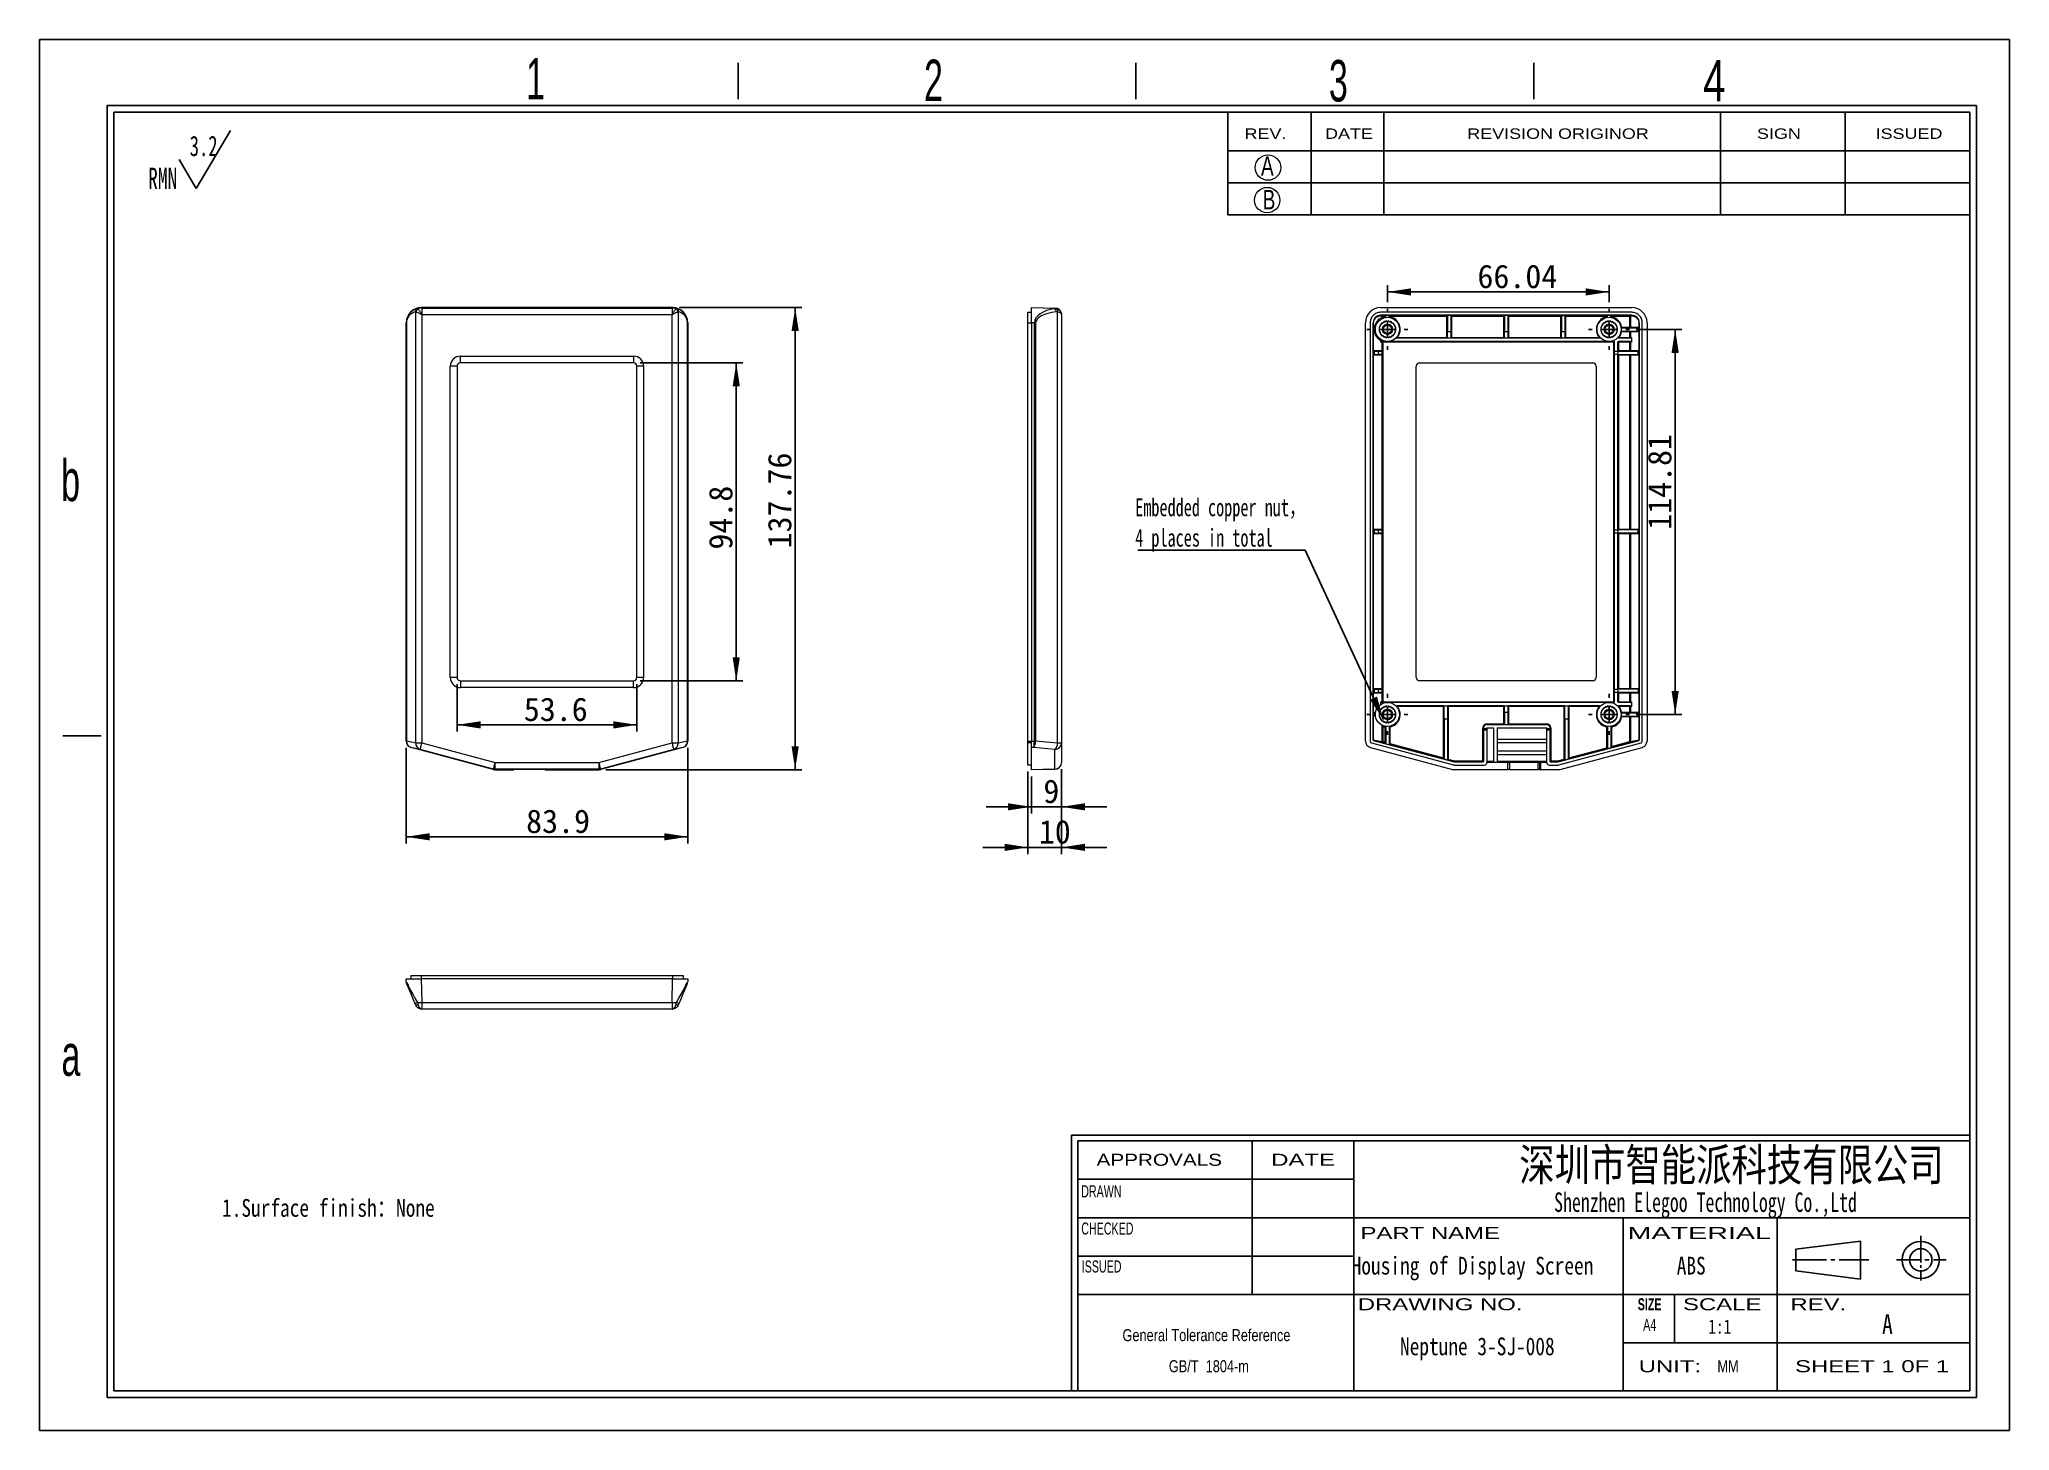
# Model space of a CAD drawing. Header units: millimetres. Extents: x 3 to 590, y 3 to 417.
import ezdxf

# ---------------------------------------------------------------- set-up
doc = ezdxf.new("R2010")
doc.units = ezdxf.units.MM
doc.header["$LTSCALE"] = 2
doc.layers.add('SLD-0', color=179, linetype='Continuous')
doc.styles.add('SLDTEXTSTYLE0', font='SIMSUN.TTC', dxfattribs={"width": 0.67})
doc.styles.add('SLDTEXTSTYLE1', font='SIMSUN.TTC', dxfattribs={"width": 0.8})
doc.styles.add('SLDTEXTSTYLE10', font='ARIAL.TTF', dxfattribs={"width": 0.7584})
doc.styles.add('SLDTEXTSTYLE11', font='ARIAL.TTF', dxfattribs={"width": 1.2324})
doc.styles.add('SLDTEXTSTYLE12', font='ARIAL.TTF', dxfattribs={"width": 1.7064})
doc.styles.add('SLDTEXTSTYLE13', font='SIMSUN.TTC', dxfattribs={"width": 0.8, "bigfont": 'bigfont'})
doc.styles.add('SLDTEXTSTYLE14', font='SIMKAI.TTF', dxfattribs={"width": 0.67})
doc.styles.add('SLDTEXTSTYLE15', font='SIMSUN.TTC')
doc.styles.add('SLDTEXTSTYLE16', font='SIMSUN.TTC', dxfattribs={"width": 0.67, "bigfont": 'bigfont'})
doc.styles.add('SLDTEXTSTYLE2', font='SIMFANG.TTF', dxfattribs={"width": 0.8})
doc.styles.add('SLDTEXTSTYLE3', font='SIMSUN.TTC', dxfattribs={"width": 0.8})
doc.styles.add('SLDTEXTSTYLE4', font='SIMSUN.TTC', dxfattribs={"width": 0.8, "bigfont": 'bigfont'})
doc.styles.add('SLDTEXTSTYLE5', font='ARIAL.TTF', dxfattribs={"width": 0.63516})
doc.styles.add('SLDTEXTSTYLE6', font='GOTHIC.TTF', dxfattribs={"width": 0.7304})
doc.styles.add('SLDTEXTSTYLE7', font='GOTHIC.TTF', dxfattribs={"width": 0.61171})
doc.styles.add('SLDTEXTSTYLE8', font='ARIALBD.TTF', dxfattribs={"width": 0.63516})
doc.styles.add('SLDTEXTSTYLE9', font='ARIAL.TTF', dxfattribs={"width": 1.422})
doc.styles.get("Standard").update_dxf_attribs({"font": 'SIMSUN.TTC'})
doc.dimstyles.new('SLDDIMSTYLE0', dxfattribs={"dimtxt": 7, "dimasz": 7, "dimexe": 0, "dimexo": 0.0625, "dimgap": 1.75, "dimtad": 2, "dimrnd": 1e-09, "dimzin": 12, "dimdsep": 46, "dimtxsty": 'SLDTEXTSTYLE0', "dimsah": 1, "dimcen": 0.09, "dimadec": 0, "dimazin": 3, "dimtfac": 1, "dimtofl": 0, "dimtmove": 0, "dimatfit": 3, "dimfxl": 0, "dimfrac": 2, "dimtolj": 1, "dimtzin": 12, "dimarcsym": 0})
doc.dimstyles.new('SLDDIMSTYLE1', dxfattribs={"dimtxt": 7, "dimasz": 7, "dimexe": 0, "dimexo": 0.0625, "dimgap": 1.75, "dimtad": 2, "dimrnd": 1e-09, "dimzin": 12, "dimdsep": 46, "dimtxsty": 'SLDTEXTSTYLE0', "dimsah": 1, "dimcen": 0.09, "dimadec": 0, "dimazin": 3, "dimtfac": 1, "dimtmove": 0, "dimatfit": 0, "dimfxl": 0, "dimfrac": 2, "dimtolj": 1, "dimtzin": 12, "dimarcsym": 0})
doc.dimstyles.new('SLDDIMSTYLE2', dxfattribs={"dimtxt": 0.18, "dimasz": 7, "dimexe": 0, "dimexo": 0.0625, "dimgap": 0, "dimtad": 0, "dimtih": 1, "dimtoh": 1, "dimdec": 0, "dimrnd": 1e-09, "dimzin": 0, "dimdsep": 46, "dimtxsty": 'Standard', "dimsah": 1, "dimcen": 0.09, "dimadec": 0, "dimazin": 0, "dimtfac": 7, "dimtdec": 0, "dimtofl": 0, "dimtmove": 0, "dimatfit": 3, "dimfxl": 0, "dimfrac": 2, "dimtolj": 1, "dimtzin": 0, "dimarcsym": 0})

msp = doc.modelspace()

# ---------------------------------------------------------------- texts
at = {"layer": 'SLD-0'}
for s, insert, char_height, attachment_point, style in [('1', (148.222, 411.798), 12.344, 1, 'SLDTEXTSTYLE7'), ('2', (266.776, 411.31), 12.344, 1, 'SLDTEXTSTYLE7'), ('3', (387.413, 411.186), 12.344, 1, 'SLDTEXTSTYLE7'), ('4', (498.881, 411.174), 12.344, 1, 'SLDTEXTSTYLE6'), ('A', (367.156, 382.504), 5.807, 1, 'SLDTEXTSTYLE6'), ('B', (367.664, 372.474), 5.807, 1, 'SLDTEXTSTYLE6'), ('b', (9.669, 292.039), 12.344, 1, 'SLDTEXTSTYLE7'), ('a', (9.76, 120.702), 12.344, 1, 'SLDTEXTSTYLE7'), ('\\M+1905B圳\\M+18E73\\M+19271\\M+1945C\\M+19468\\M+189C8\\M+18B5A\\M+1974C\\M+18CC0\\M+18CF6\\M+18E69', (507.351, 86.675), 9.65616, 2, 'SLDTEXTSTYLE13'), ('Housing of Display Screen', (430.191, 54.411), 5.29167, 2, 'SLDTEXTSTYLE3'), ('ABS', (495.355, 54.411), 5.2917, 2, 'SLDTEXTSTYLE3'), ('A', (552.228, 37.261), 5.821, 1, 'SLDTEXTSTYLE1'), ('Neptune 3-SJ-008', (431.625, 30.351), 5.29167, 2, 'SLDTEXTSTYLE3')]:
    msp.add_mtext(s, dxfattribs=dict(at, insert=insert, char_height=char_height, attachment_point=attachment_point, style=style))
at = {"layer": 'SLD-0', "color": 179}
for s, insert, char_height, attachment_point, style in [('REV.', (362.258, 390.8), 3.1073, 1, 'SLDTEXTSTYLE11'), ('DATE', (386.253, 390.8), 3.1073, 1, 'SLDTEXTSTYLE11'), ('REVISION ORIGINOR', (428.616, 390.8), 3.10727, 1, 'SLDTEXTSTYLE11'), ('SIGN', (514.933, 390.8), 3.1073, 1, 'SLDTEXTSTYLE11'), ('ISSUED', (550.296, 390.8), 3.1073, 1, 'SLDTEXTSTYLE11'), ('APPROVALS', (336.853, 85.125), 3.5853, 2, 'SLDTEXTSTYLE11'), ('DATE', (379.699, 85.125), 3.5853, 2, 'SLDTEXTSTYLE9'), ('DRAWN', (319.607, 75.706), 3.5853, 2, 'SLDTEXTSTYLE5'), ('Shenzhen Elegoo Technology Co.,Ltd', (499.597, 73.599), 5.82083, 2, 'SLDTEXTSTYLE14'), ('CHECKED', (321.391, 64.629), 3.5853, 2, 'SLDTEXTSTYLE5'), ('PART NAME', (417.588, 63.291), 3.5853, 2, 'SLDTEXTSTYLE9'), ('MATERIAL', (497.76, 63.291), 3.5853, 2, 'SLDTEXTSTYLE12'), ('ISSUED', (319.674, 53.309), 3.5853, 2, 'SLDTEXTSTYLE5'), ('DRAWING NO.', (420.536, 42.043), 3.58531, 2, 'SLDTEXTSTYLE9'), ('SIZE', (482.958, 42.043), 3.5853, 2, 'SLDTEXTSTYLE8'), ('SCALE', (504.578, 42.043), 3.5853, 2, 'SLDTEXTSTYLE9'), ('REV.', (533.22, 42.043), 3.5853, 2, 'SLDTEXTSTYLE9'), ('A4', (482.98, 35.906), 3.5853, 2, 'SLDTEXTSTYLE5'), ('1:1', (503.86, 35.71), 4.2333, 2, 'SLDTEXTSTYLE2'), ('UNIT:', (488.997, 23.581), 3.5853, 2, 'SLDTEXTSTYLE9'), ('MM', (506.322, 23.581), 3.5853, 2, 'SLDTEXTSTYLE10'), ('SHEET 1 0F 1', (549.24, 23.581), 3.58531, 2, 'SLDTEXTSTYLE9')]:
    msp.add_mtext(s, dxfattribs=dict(at, insert=insert, char_height=char_height, attachment_point=attachment_point, style=style))
at = {"layer": 'SLD-0', "color": 5, "insert": (57.607, 71.634), "char_height": 5.29167, "attachment_point": 1, "style": 'SLDTEXTSTYLE4'}
msp.add_mtext('1.Surface finish\\M+18146None', dxfattribs=at)

# ---------------------------------------------------------------- blocks, each defined once
blk = doc.blocks.new('SW_NOTE_0')
at = {"layer": 'SLD-0', "color": 0}
for q in [(24.54, 18.51), (9.21, 9.85)]:
    blk.add_line((14.32, 1.19), q, dxfattribs=at)
at = {"layer": 'SLD-0', "color": 0, "attachment_point": 1, "style": 'SLDTEXTSTYLE0'}
for s, insert, char_height in [('3.2', (12.39, 16.9), 6.063), ('RMN', (0, 7.39), 6.35)]:
    blk.add_mtext(s, dxfattribs=dict(at, insert=insert, char_height=char_height))
blk = doc.blocks.new('SW_NOTE_1')
at = {"layer": 'SLD-0', "color": 0, "char_height": 3.5853, "attachment_point": 2, "style": 'SLDTEXTSTYLE10'}
for s, insert in [('General Tolerance Reference ', (26.04, 4.62)), (' GB/T  1804-m', (26.22, -4.64))]:
    blk.add_mtext(s, dxfattribs=dict(at, insert=insert))
blk = doc.blocks.new('_D')
at = {"layer": 'SLD-0', "color": 5}
for p, q in [((193.87, 337.38), (230.37, 337.38)), ((228.37, 199.62), (228.37, 337.38)), ((171.94, 199.62), (230.37, 199.62))]:
    blk.add_line(p, q, dxfattribs=at)
for points in [[(228.37, 337.38), (227.29, 330.38), (229.44, 330.38)], [(228.37, 199.62), (229.44, 206.62), (227.29, 206.62)]]:
    blk.add_solid(points, dxfattribs=at)
at = {"layer": 'SLD-0', "color": 5, "insert": (220.22, 265.59), "char_height": 7, "attachment_point": 1, "rotation": 90, "style": 'SLDTEXTSTYLE15'}
blk.add_mtext('137.76', dxfattribs=at)
blk = doc.blocks.new('_D_1')
at = {"layer": 'SLD-0', "color": 5}
for p, q in [((112.47, 206.16), (112.47, 177.62)), ((196.37, 206.16), (196.37, 177.62)), ((196.37, 179.62), (112.47, 179.62))]:
    blk.add_line(p, q, dxfattribs=at)
for points in [[(112.47, 179.62), (119.47, 178.54), (119.47, 180.7)], [(196.37, 179.62), (189.37, 180.7), (189.37, 178.54)]]:
    blk.add_solid(points, dxfattribs=at)
at = {"layer": 'SLD-0', "color": 5, "insert": (148.2, 187.77), "char_height": 7, "attachment_point": 1, "style": 'SLDTEXTSTYLE15'}
blk.add_mtext('83.9', dxfattribs=at)
blk = doc.blocks.new('_D_2')
at = {"layer": 'SLD-0', "color": 5}
for p, q in [((127.62, 225.1), (127.62, 210.99)), ((181.22, 225.1), (181.22, 210.99)), ((127.62, 212.99), (181.22, 212.99))]:
    blk.add_line(p, q, dxfattribs=at)
for points in [[(127.62, 212.99), (134.62, 211.91), (134.62, 214.06)], [(181.22, 212.99), (174.22, 214.06), (174.22, 211.91)]]:
    blk.add_solid(points, dxfattribs=at)
at = {"layer": 'SLD-0', "color": 5, "insert": (147.51, 221.13), "char_height": 7, "attachment_point": 1, "style": 'SLDTEXTSTYLE15'}
blk.add_mtext('53.6', dxfattribs=at)
blk = doc.blocks.new('_D_3')
at = {"layer": 'SLD-0', "color": 5}
for p, q in [((182.22, 320.9), (212.81, 320.9)), ((210.81, 226.1), (210.81, 320.9)), ((182.22, 226.1), (212.81, 226.1))]:
    blk.add_line(p, q, dxfattribs=at)
for points in [[(210.81, 320.9), (209.73, 313.9), (211.88, 313.9)], [(210.81, 226.1), (211.88, 233.1), (209.73, 233.1)]]:
    blk.add_solid(points, dxfattribs=at)
at = {"layer": 'SLD-0', "color": 5, "insert": (202.66, 265.24), "char_height": 7, "attachment_point": 1, "rotation": 90, "style": 'SLDTEXTSTYLE15'}
blk.add_mtext('94.8', dxfattribs=at)
blk = doc.blocks.new('_D_4')
at = {"layer": 'SLD-0', "color": 5}
for p, q in [((307.74, 199.74), (307.74, 186.55)), ((298.74, 197.62), (298.74, 186.55)), ((298.74, 188.55), (285.28, 188.55)), ((298.74, 188.55), (307.74, 188.55)), ((307.74, 188.55), (321.2, 188.55))]:
    blk.add_line(p, q, dxfattribs=at)
for points in [[(298.74, 188.55), (291.74, 189.63), (291.74, 187.48)], [(307.74, 188.55), (314.74, 187.48), (314.74, 189.63)]]:
    blk.add_solid(points, dxfattribs=at)
at = {"layer": 'SLD-0', "color": 5, "insert": (302.32, 196.7), "char_height": 7, "attachment_point": 1, "style": 'SLDTEXTSTYLE15'}
blk.add_mtext('9', dxfattribs=at)
blk = doc.blocks.new('_D_5')
at = {"layer": 'SLD-0', "color": 5}
for p, q in [((307.74, 199.74), (307.74, 174.47)), ((297.74, 199.04), (297.74, 174.47)), ((297.74, 176.47), (284.28, 176.47)), ((297.74, 176.47), (307.74, 176.47)), ((307.74, 176.47), (321.2, 176.47))]:
    blk.add_line(p, q, dxfattribs=at)
for points in [[(297.74, 176.47), (290.74, 177.55), (290.74, 175.39)], [(307.74, 176.47), (314.74, 175.39), (314.74, 177.55)]]:
    blk.add_solid(points, dxfattribs=at)
at = {"layer": 'SLD-0', "color": 5, "insert": (300.96, 184.62), "char_height": 7, "attachment_point": 1, "style": 'SLDTEXTSTYLE15'}
blk.add_mtext('10', dxfattribs=at)
blk = doc.blocks.new('_D_6')
at = {"layer": 'SLD-0', "color": 5}
for p, q in [((404.84, 339), (404.84, 344.06)), ((404.84, 342.06), (470.88, 342.06)), ((470.88, 339), (470.88, 344.06))]:
    blk.add_line(p, q, dxfattribs=at)
for points in [[(404.84, 342.06), (411.84, 340.98), (411.84, 343.13)], [(470.88, 342.06), (463.88, 343.13), (463.88, 340.98)]]:
    blk.add_solid(points, dxfattribs=at)
at = {"layer": 'SLD-0', "color": 5, "insert": (431.65, 350.2), "char_height": 7, "attachment_point": 1, "style": 'SLDTEXTSTYLE15'}
blk.add_mtext('66.04', dxfattribs=at)
blk = doc.blocks.new('_D_7')
at = {"layer": 'SLD-0', "color": 5}
for p, q in [((478.98, 330.9), (492.57, 330.9)), ((490.57, 216.09), (490.57, 330.9)), ((478.98, 216.09), (492.57, 216.09))]:
    blk.add_line(p, q, dxfattribs=at)
for points in [[(490.57, 330.9), (489.49, 323.9), (491.65, 323.9)], [(490.57, 216.09), (491.65, 223.09), (489.49, 223.09)]]:
    blk.add_solid(points, dxfattribs=at)
at = {"layer": 'SLD-0', "color": 5, "insert": (482.43, 271.14), "char_height": 7, "attachment_point": 1, "rotation": 90, "style": 'SLDTEXTSTYLE15'}
blk.add_mtext('114.81', dxfattribs=at)
blk = doc.blocks.new('SW_NOTE_2')
at = {"layer": 'SLD-0', "color": 0}
blk.add_line((-49.84, 0), (0, 0), dxfattribs=at)
at = {"layer": 'SLD-0', "color": 0, "char_height": 5.2917, "attachment_point": 1}
for s, insert, style in [('Embedded copper nut\\M+18143', (-50.61, 15.42), 'SLDTEXTSTYLE16'), ('4 places in total', (-50.61, 6.36), 'SLDTEXTSTYLE0')]:
    blk.add_mtext(s, dxfattribs=dict(at, insert=insert, style=style))
blk = doc.blocks.new('SW_CENTERMARKSYMBOL_0')
at = {"layer": 'SLD-0', "color": 0}
for p, q in [((0, 5), (0, 6.1)), ((-5, 0), (-6.1, 0)), ((0, 0), (-2.5, 0)), ((0, 0), (0, 2.5)), ((0, 0), (0, -2.5)), ((0, 0), (2.5, 0)), ((5, 0), (6.1, 0)), ((0, -5), (0, -6.1))]:
    blk.add_line(p, q, dxfattribs=at)
blk = doc.blocks.new('SW_CENTERMARKSYMBOL_1')
at = {"layer": 'SLD-0', "color": 0}
for p, q in [((0, 5), (0, 6.1)), ((-5, 0), (-6.1, 0)), ((0, 0), (-2.5, 0)), ((0, 0), (0, 2.5)), ((0, 0), (0, -2.5)), ((0, 0), (2.5, 0)), ((5, 0), (6.1, 0)), ((0, -5), (0, -6.1))]:
    blk.add_line(p, q, dxfattribs=at)
blk = doc.blocks.new('SW_CENTERMARKSYMBOL_2')
at = {"layer": 'SLD-0', "color": 0}
for p, q in [((0, 5), (0, 6.1)), ((-5, 0), (-6.1, 0)), ((0, 0), (-2.5, 0)), ((0, 0), (0, 2.5)), ((0, 0), (0, -2.5)), ((0, 0), (2.5, 0)), ((5, 0), (6.1, 0)), ((0, -5), (0, -6.1))]:
    blk.add_line(p, q, dxfattribs=at)
blk = doc.blocks.new('SW_CENTERMARKSYMBOL_3')
at = {"layer": 'SLD-0', "color": 0}
for p, q in [((0, 5), (0, 6.1)), ((-5, 0), (-6.1, 0)), ((0, 0), (-2.5, 0)), ((0, 0), (0, 2.5)), ((0, 0), (0, -2.5)), ((0, 0), (2.5, 0)), ((5, 0), (6.1, 0)), ((0, -5), (0, -6.1))]:
    blk.add_line(p, q, dxfattribs=at)

# ---------------------------------------------------------------- dimensions: what is measured, and where the dimension line sits
at = {"layer": 'SLD-0', "color": 5}
for base, p1, p2, dimstyle, picture, middle in [((470.883, 342.058), (404.843, 337.001), (470.883, 337.001), 'SLDDIMSTYLE0', '_D_6', (438.46, 342.058)), ((181.215, 212.988), (127.615, 227.101), (181.215, 227.101), 'SLDDIMSTYLE0', '_D_2', (152.952, 212.988)), ((112.465, 179.621), (196.365, 208.157), (112.465, 208.157), 'SLDDIMSTYLE0', '_D_1', (153.649, 179.621)), ((307.74, 176.47), (297.74, 201.039), (307.74, 201.744), 'SLDDIMSTYLE1', '_D_5', (303.685, 176.47)), ((307.74, 188.554), (298.74, 199.621), (307.74, 201.744), 'SLDDIMSTYLE1', '_D_4', (303.685, 188.554))]:
    dim = msp.add_linear_dim(base=base, p1=p1, p2=p2, dimstyle=dimstyle, dxfattribs=at)
    dim.commit()
    dim.dimension.update_dxf_attribs({"geometry": picture, "text_midpoint": middle, "dimtype": 160})
for base, p1, p2, picture, middle in [((228.365, 337.381), (169.944, 199.621), (191.866, 337.381), '_D', (228.365, 273.753)), ((490.571, 330.901), (476.983, 216.091), (476.983, 330.901), '_D_7', (490.571, 279.303)), ((210.806, 320.901), (180.215, 226.101), (180.215, 320.901), '_D_3', (210.806, 270.686))]:
    dim = msp.add_linear_dim(base=base, p1=p1, p2=p2, angle=90, dimstyle='SLDDIMSTYLE0', dxfattribs=at)
    dim.commit()
    dim.dimension.update_dxf_attribs({"geometry": picture, "text_midpoint": middle, "dimtype": 160})

# ---------------------------------------------------------------- linework, layer by layer
at = {"color": 7, "linetype": 'Continuous', "lineweight": 15}
for p, q in [((115.321, 207.591), (115.321, 336.073)), ((116.965, 337.381), (117.087, 337.258)), ((191.866, 337.381), (116.965, 337.381)), ((117.087, 337.258), (117.087, 335.407)), ((117.087, 337.258), (191.743, 337.258)), ((117.087, 335.407), (117.162, 335.259)), ((117.162, 335.259), (117.162, 207.591)), ((191.669, 335.259), (117.162, 335.259)), ((191.669, 335.259), (191.743, 335.407)), ((191.669, 207.591), (191.669, 335.259)), ((191.743, 337.258), (191.866, 337.381)), ((191.743, 337.258), (191.743, 335.407)), ((193.51, 336.073), (193.51, 207.591)), ((297.74, 335.981), (298.74, 335.981)), ((298.74, 332.882), (298.74, 337.381)), ((298.74, 337.381), (305.775, 337.258)), ((306.522, 207.591), (306.522, 336.073)), ((307.74, 335.259), (307.74, 207.591)), ((403.305, 334.76), (402.695, 334.785)), ((402.782, 337.381), (477.684, 337.381)), ((477.683, 335.981), (402.783, 335.981)), ((477.683, 335.081), (402.783, 335.081)), ((402.879, 334.985), (402.783, 335.081)), ((402.879, 334.985), (403.438, 334.962)), ((404.343, 334.762), (403.305, 334.762)), ((403.305, 334.76), (403.305, 334.452)), ((403.438, 334.962), (404.143, 334.962)), ((405.543, 335.056), (404.143, 335.056)), ((404.143, 334.962), (404.143, 335.056)), ((404.343, 334.636), (404.343, 334.856)), ((405.343, 334.636), (405.343, 334.856)), ((405.543, 334.762), (405.343, 334.762)), ((405.543, 334.636), (405.343, 334.636)), ((405.543, 335.056), (405.543, 334.962)), ((405.543, 334.962), (422.533, 334.962)), ((405.543, 334.762), (405.543, 334.962)), ((405.543, 334.762), (405.543, 334.636)), ((422.533, 334.762), (405.543, 334.762)), ((423.933, 335.056), (422.533, 335.056)), ((422.533, 334.962), (422.533, 335.056)), ((422.533, 334.762), (422.533, 334.962)), ((422.733, 334.762), (422.533, 334.762)), ((422.533, 328.501), (422.533, 334.762)), ((422.733, 334.856), (422.733, 330.301)), ((423.733, 334.856), (423.733, 330.301)), ((423.733, 334.762), (423.933, 334.762)), ((423.933, 335.056), (423.933, 334.962)), ((423.933, 334.962), (439.533, 334.962)), ((423.933, 334.962), (423.933, 334.762)), ((423.933, 334.762), (423.933, 328.501)), ((439.533, 334.762), (423.933, 334.762)), ((440.933, 335.056), (439.533, 335.056)), ((439.533, 334.962), (439.533, 335.056)), ((439.533, 334.762), (439.533, 334.962)), ((439.533, 334.762), (439.733, 334.762)), ((439.533, 328.501), (439.533, 334.762)), ((439.733, 334.856), (439.733, 330.301)), ((440.733, 334.856), (440.733, 330.301)), ((440.933, 334.762), (440.733, 334.762)), ((440.933, 335.056), (440.933, 334.962)), ((440.933, 334.962), (456.533, 334.962)), ((440.933, 334.762), (440.933, 334.962)), ((440.933, 334.762), (440.933, 328.501)), ((456.533, 334.762), (440.933, 334.762)), ((456.533, 335.056), (457.933, 335.056)), ((456.533, 334.962), (456.533, 335.056)), ((456.533, 334.762), (456.533, 334.962)), ((456.533, 334.762), (456.733, 334.762)), ((456.533, 328.501), (456.533, 334.762)), ((456.733, 334.856), (456.733, 330.301)), ((457.733, 334.856), (457.733, 330.301)), ((457.733, 334.762), (457.933, 334.762)), ((457.933, 335.056), (457.933, 334.962)), ((457.933, 334.962), (470.183, 334.962)), ((457.933, 334.962), (457.933, 334.762)), ((457.933, 334.762), (457.933, 328.501)), ((470.183, 334.762), (457.933, 334.762)), ((471.583, 335.056), (470.183, 335.056)), ((470.183, 334.962), (470.183, 335.056)), ((470.183, 334.762), (470.183, 334.962)), ((470.183, 334.636), (470.183, 334.762)), ((470.183, 334.762), (470.383, 334.762)), ((470.183, 334.636), (470.383, 334.636)), ((470.383, 334.636), (470.383, 334.856)), ((471.383, 334.636), (471.383, 334.856)), ((471.383, 334.762), (471.583, 334.762)), ((471.383, 334.636), (471.583, 334.636)), ((471.583, 335.056), (471.583, 334.962)), ((471.583, 334.962), (477.028, 334.962)), ((471.583, 334.962), (471.583, 334.762)), ((471.583, 334.762), (471.583, 334.636)), ((477.028, 334.762), (471.583, 334.762)), ((477.028, 334.962), (477.587, 334.985)), ((477.028, 334.962), (477.028, 334.762)), ((477.028, 334.762), (477.212, 334.762)), ((477.028, 331.601), (477.028, 334.762)), ((477.771, 334.785), (477.212, 334.762)), ((477.212, 334.762), (477.212, 331.601)), ((477.683, 335.081), (477.587, 334.985)), ((112.481, 332.866), (112.465, 332.882)), ((112.465, 332.882), (112.465, 208.157)), ((112.481, 332.866), (112.56, 332.866)), ((112.481, 208.186), (112.481, 332.866)), ((112.56, 332.866), (112.56, 208.186)), ((196.27, 208.186), (196.27, 332.866)), ((196.27, 332.866), (196.35, 332.866)), ((196.365, 332.882), (196.35, 332.866)), ((196.35, 332.866), (196.35, 208.186)), ((196.365, 208.157), (196.365, 332.882)), ((297.74, 332.881), (298.74, 332.881)), ((297.74, 208.081), (297.74, 332.881)), ((298.74, 332.882), (298.74, 208.157)), ((299.645, 332.866), (298.74, 332.882)), ((299.645, 208.186), (299.645, 332.866)), ((299.645, 332.866), (300.019, 332.866)), ((300.019, 332.866), (300.019, 208.186)), ((398.283, 208.157), (398.283, 332.882)), ((399.683, 332.881), (399.683, 208.081)), ((400.583, 332.881), (400.583, 208.442)), ((400.583, 332.881), (400.593, 332.871)), ((400.593, 208.552), (400.593, 332.871)), ((400.609, 332.871), (400.593, 332.871)), ((400.609, 332.871), (400.609, 208.552)), ((422.733, 330.301), (423.733, 330.301)), ((422.733, 328.301), (422.733, 330.301)), ((423.733, 330.301), (423.733, 328.301)), ((439.733, 330.301), (440.733, 330.301)), ((439.733, 328.301), (439.733, 330.301)), ((440.733, 330.301), (440.733, 328.301)), ((456.733, 330.301), (457.733, 330.301)), ((456.733, 328.301), (456.733, 330.301)), ((457.733, 330.301), (457.733, 328.301)), ((474.618, 331.601), (474.618, 331.401)), ((474.618, 331.601), (477.028, 331.601)), ((474.618, 331.401), (479.32, 331.401)), ((474.618, 330.401), (479.32, 330.401)), ((474.618, 330.201), (474.618, 330.401)), ((477.028, 330.201), (474.618, 330.201)), ((477.028, 331.601), (477.028, 331.401)), ((477.028, 331.601), (477.212, 331.601)), ((477.028, 330.401), (477.028, 330.201)), ((477.212, 330.201), (477.028, 330.201)), ((477.028, 328.501), (477.028, 330.201)), ((477.212, 331.601), (479.538, 331.601)), ((477.212, 330.201), (477.212, 328.501)), ((479.538, 330.201), (477.212, 330.201)), ((479.538, 330.201), (479.538, 331.601)), ((479.872, 332.871), (479.857, 332.871)), ((479.857, 208.552), (479.857, 332.871)), ((479.872, 332.871), (479.882, 332.881)), ((479.872, 332.871), (479.872, 208.552)), ((479.882, 208.442), (479.882, 332.881)), ((480.782, 208.081), (480.782, 332.881)), ((482.183, 332.882), (482.183, 208.157)), ((128.615, 320.901), (128.615, 322.901)), ((128.615, 322.901), (180.215, 322.901)), ((180.215, 322.901), (180.215, 320.901)), ((400.928, 324.601), (403.143, 324.601)), ((400.928, 324.601), (400.928, 323.201)), ((403.143, 323.201), (400.928, 323.201)), ((401.145, 324.401), (402.143, 324.401)), ((401.145, 323.401), (402.143, 323.401)), ((402.143, 323.401), (402.143, 324.401)), ((402.143, 324.401), (403.143, 324.401)), ((403.143, 323.401), (402.143, 323.401)), ((402.881, 327.101), (402.881, 327.543)), ((403.253, 327.101), (402.881, 327.101)), ((404.843, 327.301), (403.098, 327.301)), ((403.143, 324.601), (403.143, 324.401)), ((403.143, 324.401), (403.143, 323.401)), ((403.143, 323.401), (403.143, 323.201)), ((403.253, 219.891), (403.253, 327.101)), ((403.253, 327.101), (403.438, 327.101)), ((403.438, 327.101), (403.438, 327.301)), ((472.283, 327.101), (403.438, 327.101)), ((403.438, 327.101), (403.438, 219.891)), ((470.883, 327.301), (404.843, 327.301)), ((407.789, 328.301), (407.789, 328.501)), ((407.789, 328.501), (422.533, 328.501)), ((422.533, 328.301), (407.789, 328.301)), ((422.533, 328.301), (422.533, 328.501)), ((422.733, 328.501), (422.533, 328.501)), ((423.733, 328.301), (422.733, 328.301)), ((423.733, 328.501), (423.933, 328.501)), ((423.933, 328.301), (423.933, 328.501)), ((423.933, 328.501), (439.533, 328.501)), ((439.533, 328.301), (423.933, 328.301)), ((439.533, 328.501), (439.733, 328.501)), ((439.533, 328.501), (439.533, 328.301)), ((440.733, 328.301), (439.733, 328.301)), ((440.733, 328.501), (440.933, 328.501)), ((440.933, 328.301), (440.933, 328.501)), ((440.933, 328.501), (456.533, 328.501)), ((456.533, 328.301), (440.933, 328.301)), ((456.733, 328.501), (456.533, 328.501)), ((456.533, 328.301), (456.533, 328.501)), ((457.733, 328.301), (456.733, 328.301)), ((457.733, 328.501), (457.933, 328.501)), ((457.933, 328.301), (457.933, 328.501)), ((457.933, 328.501), (467.937, 328.501)), ((467.937, 328.301), (457.933, 328.301)), ((467.937, 328.301), (467.937, 328.501)), ((472.283, 327.301), (470.883, 327.301)), ((472.283, 327.101), (472.283, 327.301)), ((472.283, 327.101), (472.483, 327.101)), ((472.283, 219.891), (472.283, 327.101)), ((472.483, 324.401), (472.483, 327.101)), ((472.483, 323.401), (472.483, 324.401)), ((472.483, 324.401), (473.483, 324.401)), ((473.483, 323.401), (472.483, 323.401)), ((472.483, 271.135), (472.483, 323.401)), ((473.483, 324.601), (473.483, 327.101)), ((473.683, 327.101), (473.483, 327.101)), ((473.483, 324.601), (473.683, 324.601)), ((473.483, 324.401), (473.483, 323.401)), ((473.483, 324.401), (479.32, 324.401)), ((473.483, 323.401), (479.32, 323.401)), ((473.483, 271.335), (473.483, 323.201)), ((473.483, 323.201), (473.683, 323.201)), ((477.368, 327.301), (473.683, 327.301)), ((473.683, 327.101), (473.683, 327.301)), ((473.683, 327.101), (473.683, 324.601)), ((477.028, 327.101), (473.683, 327.101)), ((473.683, 324.401), (473.683, 324.601)), ((473.683, 324.601), (477.028, 324.601)), ((473.683, 323.401), (473.683, 323.201)), ((477.028, 323.201), (473.683, 323.201)), ((473.683, 323.201), (473.683, 271.335)), ((473.829, 328.501), (473.829, 328.301)), ((473.829, 328.501), (477.028, 328.501)), ((477.368, 328.301), (473.829, 328.301)), ((477.028, 328.301), (477.028, 328.501)), ((477.212, 328.501), (477.028, 328.501)), ((477.028, 327.101), (477.028, 327.301)), ((477.028, 327.101), (477.212, 327.101)), ((477.028, 324.601), (477.028, 327.101)), ((477.028, 324.401), (477.028, 324.601)), ((477.212, 324.601), (477.028, 324.601)), ((477.028, 323.201), (477.028, 323.401)), ((477.028, 323.201), (477.212, 323.201)), ((477.028, 271.335), (477.028, 323.201)), ((477.212, 328.501), (477.585, 328.501)), ((477.212, 327.101), (477.212, 324.601)), ((477.585, 327.101), (477.212, 327.101)), ((477.212, 324.601), (479.538, 324.601)), ((477.212, 323.201), (477.212, 271.335)), ((479.538, 323.201), (477.212, 323.201)), ((477.585, 328.501), (477.585, 327.101)), ((479.538, 323.201), (479.538, 324.601)), ((125.615, 227.101), (125.615, 319.901)), ((127.615, 319.901), (125.615, 319.901)), ((127.615, 319.901), (127.615, 227.101)), ((180.215, 320.901), (128.615, 320.901)), ((183.215, 319.901), (181.215, 319.901)), ((181.215, 227.101), (181.215, 319.901)), ((183.215, 319.901), (183.215, 227.101)), ((413.433, 227.101), (413.433, 319.901)), ((414.433, 320.901), (466.033, 320.901)), ((467.033, 319.901), (467.033, 227.101)), ((400.928, 271.335), (403.143, 271.335)), ((400.928, 271.335), (400.928, 269.935)), ((401.145, 271.135), (402.143, 271.135)), ((401.145, 270.135), (402.143, 270.135)), ((402.143, 270.135), (402.143, 271.135)), ((402.143, 271.135), (403.143, 271.135)), ((403.143, 270.135), (402.143, 270.135)), ((403.143, 271.335), (403.143, 271.135)), ((403.143, 271.135), (403.143, 270.135)), ((403.143, 270.135), (403.143, 269.935)), ((472.483, 270.135), (472.483, 271.135)), ((472.483, 271.135), (473.483, 271.135)), ((473.483, 270.135), (472.483, 270.135)), ((472.483, 223.591), (472.483, 270.135)), ((473.483, 271.335), (473.683, 271.335)), ((473.483, 271.135), (473.483, 270.135)), ((479.32, 271.135), (473.483, 271.135)), ((479.32, 270.135), (473.483, 270.135)), ((473.683, 271.135), (473.683, 271.335)), ((473.683, 271.335), (477.028, 271.335)), ((473.683, 270.135), (473.683, 269.935)), ((477.028, 271.335), (477.028, 271.135)), ((477.028, 271.335), (477.212, 271.335)), ((477.028, 270.135), (477.028, 269.935)), ((477.212, 271.335), (479.538, 271.335)), ((479.538, 269.935), (479.538, 271.335)), ((403.143, 269.935), (400.928, 269.935)), ((473.483, 223.791), (473.483, 269.935)), ((473.483, 269.935), (473.683, 269.935)), ((473.683, 269.935), (473.683, 223.791)), ((477.028, 269.935), (473.683, 269.935)), ((477.212, 269.935), (477.028, 269.935)), ((477.028, 223.791), (477.028, 269.935)), ((477.212, 269.935), (477.212, 223.791)), ((479.538, 269.935), (477.212, 269.935)), ((127.615, 227.101), (125.615, 227.101)), ((128.615, 226.101), (128.615, 224.101)), ((128.615, 226.101), (180.215, 226.101)), ((180.215, 224.101), (128.615, 224.101)), ((180.215, 224.101), (180.215, 226.101)), ((183.215, 227.101), (181.215, 227.101)), ((400.928, 223.791), (403.143, 223.791)), ((400.928, 223.791), (400.928, 222.391)), ((401.145, 223.591), (402.143, 223.591)), ((402.143, 222.591), (402.143, 223.591)), ((402.143, 223.591), (403.143, 223.591)), ((403.143, 223.791), (403.143, 223.591)), ((403.143, 223.591), (403.143, 222.591)), ((466.033, 226.101), (414.433, 226.101)), ((472.483, 222.591), (472.483, 223.591)), ((472.483, 223.591), (473.483, 223.591)), ((473.683, 223.791), (473.483, 223.791)), ((473.483, 223.591), (473.483, 222.591)), ((479.32, 223.591), (473.483, 223.591)), ((473.683, 223.791), (473.683, 223.591)), ((473.683, 223.791), (477.028, 223.791)), ((477.028, 223.791), (477.028, 223.591)), ((477.028, 223.791), (477.212, 223.791)), ((477.212, 223.791), (479.538, 223.791)), ((479.538, 223.791), (479.538, 222.391)), ((403.143, 222.391), (400.928, 222.391)), ((401.145, 222.591), (402.143, 222.591)), ((403.143, 222.591), (402.143, 222.591)), ((402.881, 219.891), (403.253, 219.891)), ((402.881, 219.11), (402.881, 219.891)), ((404.843, 219.691), (403.098, 219.691)), ((403.143, 222.591), (403.143, 222.391)), ((403.253, 219.891), (403.438, 219.891)), ((403.438, 219.691), (403.438, 219.891)), ((403.438, 219.891), (472.283, 219.891)), ((470.883, 219.691), (404.843, 219.691)), ((421.533, 218.691), (407.789, 218.691)), ((407.789, 218.691), (407.789, 218.491)), ((421.533, 218.491), (407.789, 218.491)), ((421.533, 218.691), (421.533, 218.491)), ((421.733, 218.491), (421.533, 218.491)), ((421.533, 203.139), (421.533, 218.491)), ((421.733, 218.691), (422.733, 218.691)), ((421.733, 214.691), (421.733, 218.691)), ((422.733, 218.691), (422.733, 214.691)), ((422.733, 218.491), (422.933, 218.491)), ((439.533, 218.691), (422.933, 218.691)), ((422.933, 218.691), (422.933, 218.491)), ((422.933, 218.491), (422.933, 202.764)), ((439.533, 218.491), (422.933, 218.491)), ((439.533, 218.691), (439.533, 218.491)), ((439.533, 213.321), (439.533, 218.491)), ((439.733, 218.491), (439.533, 218.491)), ((439.733, 218.691), (440.733, 218.691)), ((439.733, 216.691), (439.733, 218.691)), ((440.733, 218.691), (440.733, 216.691)), ((440.733, 218.491), (440.933, 218.491)), ((457.733, 218.691), (440.933, 218.691)), ((440.933, 218.691), (440.933, 218.491)), ((457.533, 218.491), (440.933, 218.491)), ((440.933, 218.491), (440.933, 213.321)), ((457.533, 202.764), (457.533, 218.491)), ((457.733, 218.691), (458.733, 218.691)), ((457.733, 214.691), (457.733, 218.691)), ((458.733, 218.691), (458.733, 214.691)), ((458.733, 218.491), (458.933, 218.491)), ((467.937, 218.691), (458.933, 218.691)), ((458.933, 218.691), (458.933, 218.491)), ((458.933, 218.491), (458.933, 203.139)), ((467.937, 218.491), (458.933, 218.491)), ((467.937, 218.691), (467.937, 218.491)), ((472.283, 219.691), (470.883, 219.691)), ((472.283, 219.691), (472.283, 219.891)), ((472.283, 219.891), (472.483, 219.891)), ((473.483, 222.591), (472.483, 222.591)), ((472.483, 219.891), (472.483, 222.591)), ((479.32, 222.591), (473.483, 222.591)), ((473.483, 219.891), (473.483, 222.391)), ((473.483, 222.391), (473.683, 222.391)), ((473.683, 219.891), (473.483, 219.891)), ((473.683, 222.591), (473.683, 222.391)), ((473.683, 222.391), (473.683, 219.891)), ((477.028, 222.391), (473.683, 222.391)), ((473.683, 219.891), (473.683, 219.691)), ((473.683, 219.891), (477.028, 219.891)), ((477.368, 219.691), (473.683, 219.691)), ((477.368, 218.691), (473.829, 218.691)), ((473.829, 218.491), (473.829, 218.691)), ((477.028, 218.491), (473.829, 218.491)), ((477.028, 222.591), (477.028, 222.391)), ((477.212, 222.391), (477.028, 222.391)), ((477.028, 219.891), (477.028, 222.391)), ((477.028, 219.891), (477.028, 219.691)), ((477.028, 219.891), (477.212, 219.891)), ((477.028, 218.491), (477.028, 218.691)), ((477.028, 218.491), (477.212, 218.491)), ((477.028, 216.791), (477.028, 218.491)), ((477.212, 222.391), (477.212, 219.891)), ((479.538, 222.391), (477.212, 222.391)), ((477.212, 219.891), (477.585, 219.891)), ((477.212, 218.491), (477.212, 216.791)), ((477.585, 218.491), (477.212, 218.491)), ((477.585, 219.891), (477.585, 218.491)), ((400.928, 215.591), (400.928, 216.591)), ((401.278, 216.591), (400.928, 216.591)), ((401.278, 215.591), (400.928, 215.591)), ((403.253, 207.982), (403.253, 212.843)), ((403.438, 212.561), (403.438, 207.982)), ((404.143, 207.793), (404.143, 212.356)), ((404.343, 212.356), (404.143, 212.356)), ((404.343, 212.356), (404.343, 207.673)), ((405.343, 212.356), (405.343, 207.299)), ((405.543, 212.356), (405.343, 212.356)), ((405.543, 212.356), (405.543, 207.418)), ((421.733, 214.691), (421.733, 203.019)), ((422.733, 214.691), (421.733, 214.691)), ((422.733, 214.691), (422.733, 202.644)), ((433.283, 202.24), (433.283, 212.121)), ((433.283, 212.121), (433.483, 212.121)), ((433.483, 211.921), (433.483, 212.121)), ((433.483, 211.921), (434.483, 211.921)), ((433.483, 211.421), (433.483, 211.921)), ((433.483, 211.421), (433.483, 202.104)), ((434.483, 211.421), (433.483, 211.421)), ((434.483, 213.321), (434.483, 213.121)), ((434.483, 213.321), (439.533, 213.321)), ((434.483, 213.121), (452.283, 213.121)), ((434.483, 212.121), (436.483, 212.121)), ((434.483, 211.921), (434.483, 212.121)), ((434.483, 211.921), (434.483, 211.421)), ((434.483, 211.421), (434.483, 201.722)), ((436.483, 212.121), (436.483, 201.932)), ((437.483, 212.121), (452.283, 212.121)), ((437.483, 212.121), (437.483, 201.732)), ((439.533, 213.121), (439.533, 213.321)), ((439.733, 213.321), (439.533, 213.321)), ((439.733, 216.691), (439.733, 213.321)), ((440.733, 216.691), (439.733, 216.691)), ((440.733, 216.691), (440.733, 213.321)), ((440.733, 213.321), (440.933, 213.321)), ((440.933, 213.321), (440.933, 213.121)), ((440.933, 213.321), (452.283, 213.321)), ((452.283, 213.321), (452.283, 213.121)), ((452.283, 212.121), (452.283, 211.921)), ((452.283, 211.421), (452.283, 211.921)), ((452.283, 211.921), (453.283, 211.921)), ((453.283, 211.421), (452.283, 211.421)), ((452.283, 201.722), (452.283, 211.421)), ((453.283, 212.121), (453.283, 211.921)), ((453.483, 212.121), (453.283, 212.121)), ((453.283, 211.921), (453.283, 211.421)), ((453.283, 202.104), (453.283, 211.421)), ((453.483, 212.121), (453.483, 202.24)), ((457.733, 214.691), (457.733, 202.644)), ((458.733, 214.691), (457.733, 214.691)), ((458.733, 214.691), (458.733, 203.019)), ((470.183, 212.356), (470.383, 212.356)), ((470.183, 206.15), (470.183, 212.356)), ((470.383, 212.356), (470.383, 206.03)), ((471.383, 212.356), (471.383, 206.405)), ((471.583, 212.356), (471.383, 212.356)), ((471.583, 212.356), (471.583, 206.524)), ((474.448, 215.591), (479.32, 215.591)), ((474.618, 216.591), (474.618, 216.791)), ((474.618, 216.791), (477.028, 216.791)), ((474.618, 216.591), (479.32, 216.591)), ((477.028, 215.391), (474.618, 215.391)), ((477.028, 216.591), (477.028, 216.791)), ((477.212, 216.791), (477.028, 216.791)), ((477.028, 215.591), (477.028, 215.391)), ((477.212, 215.391), (477.028, 215.391)), ((477.028, 207.982), (477.028, 215.391)), ((477.212, 216.791), (479.538, 216.791)), ((477.212, 215.391), (477.212, 207.982)), ((479.538, 215.391), (477.212, 215.391)), ((479.538, 215.391), (479.538, 216.791)), ((112.465, 208.157), (112.481, 208.173)), ((112.481, 208.186), (112.56, 208.186)), ((112.56, 208.186), (115.321, 207.591)), ((113.96, 206.238), (113.948, 206.226)), ((138.369, 199.689), (113.948, 206.226)), ((116.645, 205.66), (113.96, 206.238)), ((115.321, 207.591), (117.162, 207.591)), ((138.492, 199.812), (116.645, 205.66)), ((117.162, 207.591), (139.009, 201.744)), ((169.821, 201.744), (191.669, 207.591)), ((192.186, 205.66), (170.338, 199.812)), ((194.883, 206.226), (170.461, 199.689)), ((191.669, 207.591), (193.51, 207.591)), ((194.87, 206.238), (192.186, 205.66)), ((193.51, 207.591), (196.27, 208.186)), ((194.883, 206.226), (194.87, 206.238)), ((196.27, 208.186), (196.35, 208.186)), ((196.35, 208.173), (196.365, 208.157)), ((297.74, 208.081), (298.74, 208.081)), ((297.74, 207.598), (297.74, 208.081)), ((298.74, 207.598), (297.74, 207.598)), ((297.74, 201.039), (297.74, 207.598)), ((298.74, 208.157), (299.645, 208.173)), ((298.74, 206.226), (298.74, 208.157)), ((299.459, 206.238), (298.74, 206.226)), ((298.74, 199.689), (298.74, 206.226)), ((305.783, 205.66), (299.459, 206.238)), ((299.645, 208.186), (300.019, 208.186)), ((300.019, 208.186), (306.522, 207.591)), ((305.783, 199.812), (305.783, 205.66)), ((306.522, 207.591), (307.74, 207.591)), ((307.74, 207.591), (307.74, 201.744)), ((399.765, 206.226), (424.187, 199.689)), ((400.054, 207.598), (424.562, 201.039)), ((400.583, 208.542), (400.593, 208.552)), ((400.593, 208.552), (400.609, 208.552)), ((400.609, 208.552), (403.253, 207.982)), ((400.633, 208.375), (424.744, 201.922)), ((400.741, 208.358), (400.731, 208.348)), ((403.386, 207.789), (400.741, 208.358)), ((403.438, 207.982), (403.253, 207.982)), ((404.091, 207.6), (403.386, 207.789)), ((403.438, 207.982), (404.143, 207.793)), ((404.091, 207.48), (404.091, 207.6)), ((404.091, 207.48), (405.491, 207.106)), ((404.343, 207.793), (404.143, 207.793)), ((405.543, 207.418), (405.343, 207.418)), ((405.491, 207.225), (405.491, 207.106)), ((421.481, 202.945), (405.491, 207.225)), ((405.543, 207.418), (421.533, 203.139)), ((452.283, 208.621), (437.483, 208.621)), ((452.283, 207.621), (437.483, 207.621)), ((455.722, 201.922), (479.833, 208.375)), ((455.903, 201.039), (480.412, 207.598)), ((456.279, 199.689), (480.7, 206.226)), ((458.933, 203.139), (470.183, 206.15)), ((470.235, 205.956), (458.985, 202.945)), ((470.183, 206.15), (470.383, 206.15)), ((470.235, 205.837), (471.635, 206.212)), ((470.235, 205.837), (470.235, 205.956)), ((471.583, 206.524), (471.383, 206.524)), ((471.583, 206.524), (477.028, 207.982)), ((477.08, 207.789), (471.635, 206.331)), ((471.635, 206.331), (471.635, 206.212)), ((477.212, 207.982), (477.028, 207.982)), ((479.724, 208.358), (477.08, 207.789)), ((477.212, 207.982), (479.857, 208.552)), ((479.734, 208.348), (479.724, 208.358)), ((479.857, 208.552), (479.872, 208.552)), ((479.872, 208.552), (479.882, 208.542)), ((138.369, 199.689), (138.492, 199.812)), ((139.009, 199.744), (138.886, 199.621)), ((138.886, 199.621), (144.211, 199.621)), ((139.009, 201.744), (169.821, 201.744)), ((139.009, 199.744), (139.009, 201.744)), ((169.821, 199.744), (139.009, 199.744)), ((144.411, 199.627), (144.411, 199.625)), ((153.411, 199.636), (144.911, 199.636)), ((153.911, 199.621), (153.911, 199.627)), ((153.911, 199.621), (169.944, 199.621)), ((169.821, 201.744), (169.821, 199.744)), ((169.944, 199.621), (169.821, 199.744)), ((170.338, 199.812), (170.461, 199.689)), ((297.74, 201.039), (298.74, 201.039)), ((297.74, 201.022), (297.74, 201.039)), ((298.74, 201.022), (297.74, 201.022)), ((298.74, 199.689), (305.783, 199.812)), ((305.775, 199.744), (298.74, 199.621)), ((298.74, 199.621), (298.74, 199.689)), ((421.481, 202.826), (421.481, 202.945)), ((422.881, 202.451), (421.481, 202.826)), ((421.733, 203.139), (421.533, 203.139)), ((422.733, 202.764), (422.933, 202.764)), ((422.881, 202.571), (422.881, 202.451)), ((424.863, 202.04), (422.881, 202.571)), ((422.933, 202.764), (424.889, 202.24)), ((424.692, 201.022), (433.783, 201.022)), ((440.737, 199.621), (424.704, 199.621)), ((424.744, 201.922), (424.863, 202.04)), ((424.744, 201.922), (433.365, 201.922)), ((424.863, 202.04), (424.863, 202.04)), ((433.283, 202.04), (424.863, 202.04)), ((424.889, 202.24), (433.283, 202.24)), ((433.283, 202.24), (433.483, 202.24)), ((433.283, 202.24), (433.283, 202.04)), ((433.283, 201.922), (433.283, 202.04)), ((436.483, 202.044), (434.483, 202.044)), ((436.483, 201.932), (434.483, 201.932)), ((440.737, 201.732), (434.483, 201.732)), ((452.283, 205.121), (437.483, 205.121)), ((437.483, 204.121), (452.283, 204.121)), ((452.283, 202.044), (437.483, 202.044)), ((437.483, 201.953), (452.283, 201.953)), ((440.737, 199.621), (440.737, 201.732)), ((440.737, 201.732), (441.237, 201.732)), ((441.237, 201.732), (441.237, 199.636)), ((449.737, 201.732), (441.237, 201.732)), ((441.237, 199.636), (449.737, 199.636)), ((449.737, 199.636), (449.737, 201.732)), ((449.737, 201.732), (450.237, 201.732)), ((450.237, 199.625), (450.237, 201.732)), ((450.237, 201.732), (450.437, 201.732)), ((450.437, 201.732), (450.437, 199.621)), ((452.283, 201.732), (450.437, 201.732)), ((455.762, 199.621), (450.437, 199.621)), ((452.983, 201.022), (455.774, 201.022)), ((453.483, 202.24), (453.283, 202.24)), ((453.401, 201.922), (455.722, 201.922)), ((453.483, 202.24), (453.483, 202.04)), ((453.483, 202.24), (455.577, 202.24)), ((453.483, 202.04), (453.483, 201.922)), ((455.603, 202.04), (453.483, 202.04)), ((455.577, 202.24), (457.533, 202.764)), ((457.585, 202.571), (455.603, 202.04)), ((455.603, 202.04), (455.722, 201.922)), ((455.603, 202.04), (455.603, 202.04)), ((457.733, 202.764), (457.533, 202.764)), ((458.985, 202.826), (457.585, 202.451)), ((457.585, 202.451), (457.585, 202.571)), ((458.733, 203.139), (458.933, 203.139)), ((458.985, 202.945), (458.985, 202.826)), ((112.465, 137.241), (116.965, 137.241)), ((112.481, 136.335), (112.465, 137.241)), ((113.866, 138.241), (113.866, 137.241)), ((116.965, 138.241), (116.965, 137.241)), ((116.965, 138.241), (191.865, 138.241)), ((116.965, 137.241), (117.087, 130.206)), ((191.866, 137.241), (116.965, 137.241)), ((191.743, 130.206), (191.866, 137.241)), ((191.865, 138.241), (191.865, 137.241)), ((191.866, 137.241), (196.365, 137.241)), ((194.965, 138.241), (194.965, 137.241)), ((196.365, 137.241), (196.35, 136.335)), ((117.087, 130.206), (191.743, 130.206)), ((117.087, 130.206), (117.087, 128.246)), ((191.743, 130.206), (191.743, 128.246)), ((191.669, 128.241), (117.162, 128.241))]:
    msp.add_line(p, q, dxfattribs=at)
at = {"color": 7, "linetype": 'Continuous', "lineweight": 15, "flags": 128}
for points in [[(117.162, 335.259), (117.112, 335.284), (117.063, 335.308), (117.013, 335.333)], [(191.818, 335.333), (191.768, 335.308), (191.719, 335.284), (191.669, 335.259)], [(405.543, 334.636), (405.536, 334.598), (405.529, 334.561), (405.522, 334.527), (405.517, 334.497), (405.512, 334.473), (405.509, 334.455), (405.507, 334.443), (405.506, 334.44)], [(470.183, 334.636), (470.19, 334.598), (470.197, 334.561), (470.203, 334.527), (470.209, 334.497), (470.213, 334.473), (470.217, 334.455), (470.219, 334.443), (470.22, 334.44)], [(471.546, 334.44), (471.547, 334.443), (471.549, 334.455), (471.552, 334.473), (471.557, 334.497), (471.562, 334.527), (471.569, 334.561), (471.576, 334.598), (471.583, 334.636)], [(474.618, 331.601), (474.579, 331.594), (474.543, 331.587), (474.509, 331.581), (474.479, 331.575), (474.454, 331.571), (474.436, 331.567), (474.425, 331.565), (474.421, 331.564)], [(474.618, 330.201), (474.579, 330.208), (474.543, 330.215), (474.509, 330.222), (474.479, 330.227), (474.454, 330.232), (474.436, 330.235), (474.425, 330.237), (474.421, 330.238)], [(407.634, 328.628), (407.637, 328.625), (407.646, 328.618), (407.66, 328.606), (407.679, 328.591), (407.703, 328.571), (407.73, 328.55), (407.759, 328.526), (407.789, 328.501)], [(467.937, 328.501), (467.967, 328.526), (467.996, 328.55), (468.023, 328.571), (468.046, 328.591), (468.066, 328.606), (468.08, 328.618), (468.089, 328.625), (468.092, 328.628)], [(473.829, 328.501), (473.799, 328.526), (473.77, 328.55), (473.743, 328.571), (473.719, 328.591), (473.7, 328.606), (473.686, 328.618), (473.677, 328.625), (473.674, 328.628)], [(407.634, 218.365), (407.637, 218.367), (407.646, 218.375), (407.66, 218.386), (407.679, 218.402), (407.703, 218.421), (407.73, 218.443), (407.759, 218.467), (407.789, 218.491)], [(457.733, 218.691), (457.73, 218.688), (457.721, 218.679), (457.706, 218.664), (457.686, 218.644), (457.661, 218.62), (457.633, 218.591), (457.601, 218.56), (457.568, 218.526), (457.533, 218.491)], [(468.092, 218.365), (468.089, 218.367), (468.08, 218.375), (468.066, 218.386), (468.046, 218.402), (468.023, 218.421), (467.996, 218.443), (467.967, 218.467), (467.937, 218.491)], [(473.829, 218.491), (473.799, 218.467), (473.77, 218.443), (473.743, 218.421), (473.719, 218.402), (473.7, 218.386), (473.686, 218.375), (473.677, 218.367), (473.674, 218.365)], [(404.143, 212.356), (404.15, 212.395), (404.157, 212.432), (404.163, 212.465), (404.169, 212.495), (404.173, 212.52), (404.177, 212.538), (404.179, 212.549), (404.18, 212.553)], [(405.543, 212.356), (405.536, 212.395), (405.529, 212.432), (405.522, 212.465), (405.517, 212.495), (405.512, 212.52), (405.509, 212.538), (405.507, 212.549), (405.506, 212.553)], [(470.183, 212.356), (470.19, 212.395), (470.197, 212.432), (470.203, 212.465), (470.209, 212.495), (470.213, 212.52), (470.217, 212.538), (470.219, 212.549), (470.22, 212.553)], [(471.546, 212.553), (471.547, 212.549), (471.549, 212.538), (471.552, 212.52), (471.557, 212.495), (471.562, 212.465), (471.569, 212.432), (471.576, 212.395), (471.583, 212.356)], [(474.421, 216.754), (474.425, 216.755), (474.436, 216.757), (474.454, 216.761), (474.479, 216.765), (474.509, 216.771), (474.543, 216.777), (474.579, 216.784), (474.618, 216.791)], [(116.645, 205.66), (116.657, 205.704), (116.687, 205.818), (116.736, 205.999), (116.8, 206.24), (116.878, 206.531), (116.966, 206.861), (117.062, 207.219), (117.162, 207.591)], [(191.669, 207.591), (191.768, 207.219), (191.864, 206.861), (191.953, 206.531), (192.031, 206.24), (192.095, 205.999), (192.143, 205.818), (192.174, 205.704), (192.186, 205.66)], [(299.645, 208.173), (299.693, 208.171), (299.741, 208.17), (299.788, 208.168), (299.835, 208.166), (299.882, 208.165), (299.928, 208.163), (299.973, 208.162), (300.018, 208.16)], [(403.386, 207.789), (403.387, 207.793), (403.39, 207.804), (403.395, 207.823), (403.401, 207.847), (403.409, 207.876), (403.418, 207.909), (403.428, 207.945), (403.438, 207.982)], [(404.091, 207.6), (404.092, 207.604), (404.095, 207.616), (404.1, 207.634), (404.107, 207.658), (404.114, 207.687), (404.123, 207.72), (404.133, 207.756), (404.143, 207.793)], [(405.543, 207.418), (405.533, 207.381), (405.523, 207.345), (405.514, 207.312), (405.507, 207.283), (405.5, 207.259), (405.495, 207.241), (405.492, 207.23), (405.491, 207.225)], [(470.183, 206.15), (470.193, 206.112), (470.202, 206.077), (470.211, 206.044), (470.219, 206.014), (470.225, 205.99), (470.23, 205.972), (470.233, 205.961), (470.235, 205.956)], [(471.583, 206.524), (471.593, 206.487), (471.602, 206.451), (471.611, 206.418), (471.619, 206.389), (471.625, 206.365), (471.63, 206.347), (471.633, 206.336), (471.635, 206.331)], [(477.028, 207.982), (477.038, 207.945), (477.048, 207.909), (477.057, 207.876), (477.064, 207.847), (477.071, 207.823), (477.076, 207.804), (477.079, 207.793), (477.08, 207.789)], [(138.492, 199.812), (138.504, 199.856), (138.535, 199.971), (138.583, 200.152), (138.648, 200.392), (138.725, 200.683), (138.814, 201.014), (138.91, 201.372), (139.009, 201.744)], [(169.821, 201.744), (169.921, 201.372), (170.017, 201.014), (170.105, 200.683), (170.183, 200.392), (170.248, 200.152), (170.296, 199.971), (170.327, 199.856), (170.338, 199.812)], [(421.533, 203.139), (421.523, 203.101), (421.513, 203.066), (421.504, 203.033), (421.497, 203.003), (421.49, 202.979), (421.485, 202.961), (421.482, 202.95), (421.481, 202.945)], [(422.933, 202.764), (422.923, 202.727), (422.913, 202.691), (422.904, 202.658), (422.897, 202.629), (422.89, 202.605), (422.885, 202.587), (422.882, 202.575), (422.881, 202.571)], [(424.889, 202.24), (424.884, 202.202), (424.879, 202.165), (424.875, 202.131), (424.871, 202.1), (424.867, 202.076), (424.865, 202.057), (424.863, 202.045), (424.863, 202.04)], [(455.577, 202.24), (455.582, 202.202), (455.586, 202.165), (455.591, 202.131), (455.595, 202.1), (455.598, 202.076), (455.601, 202.057), (455.602, 202.045), (455.603, 202.04)], [(457.585, 202.571), (457.583, 202.575), (457.58, 202.587), (457.575, 202.605), (457.569, 202.629), (457.561, 202.658), (457.552, 202.691), (457.543, 202.727), (457.533, 202.764)], [(458.933, 203.139), (458.943, 203.101), (458.952, 203.066), (458.961, 203.033), (458.969, 203.003), (458.975, 202.979), (458.98, 202.961), (458.983, 202.95), (458.985, 202.945)], [(115.164, 129.828), (114.679, 130.971), (114.225, 132.041), (113.811, 133.017), (113.445, 133.878), (113.135, 134.608), (112.888, 135.191), (112.707, 135.616), (112.597, 135.875), (112.56, 135.962)], [(196.27, 135.962), (196.233, 135.875), (196.124, 135.616), (195.943, 135.191), (195.695, 134.608), (195.386, 133.878), (195.02, 133.017), (194.606, 132.041), (194.152, 130.971), (193.667, 129.828)], [(116.014, 129.459), (115.882, 129.424), (115.758, 129.398), (115.645, 129.382), (115.546, 129.377), (115.462, 129.382), (115.395, 129.398), (115.348, 129.424), (115.321, 129.459)], [(193.51, 129.459), (193.483, 129.424), (193.435, 129.398), (193.369, 129.382), (193.285, 129.377), (193.186, 129.382), (193.073, 129.398), (192.949, 129.424), (192.817, 129.459)]]:
    msp.add_lwpolyline(points, dxfattribs=at)
at = {"color": 7, "linetype": 'Continuous', "lineweight": 15}
for centre, radius in [((404.843, 330.901), 3.6), ((404.843, 330.901), 2.4), ((404.843, 330.901), 1.5), ((404.843, 330.901), 1.25), ((470.883, 330.901), 3.6), ((470.883, 330.901), 2.4), ((470.883, 330.901), 1.5), ((470.883, 330.901), 1.25), ((404.843, 216.091), 3.6), ((404.843, 216.091), 2.4), ((404.843, 216.091), 1.5), ((404.843, 216.091), 1.25), ((470.883, 216.091), 3.6), ((470.883, 216.091), 2.4), ((470.883, 216.091), 1.5), ((470.883, 216.091), 1.25)]:
    msp.add_circle(centre, radius, dxfattribs=at)
for centre, radius, start, end in [((116.106, 336.177), 0.944, 109.010178, 183.985078), ((116.422, 335.933), 1.11, 111.57682, 172.745551), ((129.933, 322.487), 18.219, 134.834734, 135.165266), ((178.898, 322.487), 18.219, 44.834734, 45.165266), ((192.409, 335.933), 1.11, 7.254449, 68.42318), ((192.725, 336.177), 0.944, 356.014922, 70.989822), ((305.74, 335.259), 2, 4.262114, 89), ((304.739, 336.117), 1.414, 359.78079, 42.358021), ((305.418, 336.519), 1.19, 337.998929, 22.001071), ((307.235, 335.37), 0.501, 355.74795, 4.25205), ((305.74, 335.259), 2, 0, 4.262114), ((402.889, 334.791), 0.194, 92.919132, 181.810869), ((404.843, 330.901), 3.8, 97.560843, 113.644187), ((404.143, 334.636), 0.2, 280.615108, 0), ((405.543, 334.762), 0.2, 89.995777, 179.994617), ((405.543, 334.636), 0.2, 180, 259.384892), ((404.843, 330.901), 3.8, 320.833289, 79.384892), ((422.533, 334.762), 0.2, 0.004543, 90.005063), ((423.933, 334.762), 0.2, 89.994937, 179.995457), ((439.533, 334.762), 0.2, 0.004757, 90.004933), ((440.933, 334.762), 0.2, 89.995067, 179.995243), ((456.533, 334.762), 0.2, 0.004543, 90.005063), ((457.933, 334.762), 0.2, 89.994937, 179.995457), ((470.883, 330.901), 3.8, 100.615108, 219.166711), ((470.183, 334.762), 0.2, 0.004543, 90.005063), ((470.183, 334.636), 0.2, 280.615108, 0), ((471.583, 334.762), 0.2, 89.994181, 179.995679), ((471.583, 334.636), 0.2, 180, 259.384892), ((470.883, 330.901), 3.8, 10.615108, 79.384892), ((477.018, 334.768), 0.194, 358.187333, 87.082665), ((477.577, 334.791), 0.194, 358.189131, 87.080868), ((404.659, 330.901), 3.8, 139.862289, 227.319234), ((404.843, 330.901), 2.5, 176.842887, 183.157113), ((402.427, 331.035), 0.08, 104.664511, 176.842887), ((402.427, 330.768), 0.08, 183.157113, 255.335489), ((402.368, 331.257), 0.15, 284.664511, 58.971853), ((402.368, 330.545), 0.15, 301.028147, 75.335489), ((402.487, 331.454), 0.08, 166.793476, 238.971853), ((402.487, 330.348), 0.08, 121.028147, 193.206524), ((404.843, 330.901), 2.5, 160.479251, 166.793476), ((404.843, 330.901), 2.5, 193.206524, 199.520749), ((402.562, 331.71), 0.08, 88.300874, 160.479251), ((402.562, 330.093), 0.08, 199.520749, 271.699126), ((402.569, 331.94), 0.15, 268.300874, 42.608217), ((402.569, 329.863), 0.15, 317.391783, 91.699126), ((402.738, 332.095), 0.08, 150.42984, 222.608217), ((402.738, 329.707), 0.08, 137.391783, 209.57016), ((404.843, 330.901), 2.5, 144.115614, 150.42984), ((404.843, 330.901), 2.5, 209.57016, 215.884386), ((402.882, 332.32), 0.08, 71.937238, 144.115614), ((402.882, 329.483), 0.08, 215.884386, 288.062762), ((402.953, 332.538), 0.15, 251.937238, 26.24458), ((402.953, 329.264), 0.15, 333.75542, 108.062762), ((403.16, 332.64), 0.08, 134.066204, 206.24458), ((403.16, 329.162), 0.08, 153.75542, 225.933796), ((404.843, 330.901), 2.5, 127.751978, 134.066204), ((404.843, 330.901), 2.5, 225.933796, 232.248022), ((403.361, 332.815), 0.08, 55.573602, 127.751978), ((403.361, 328.988), 0.08, 232.248022, 304.426398), ((403.491, 333.004), 0.15, 235.573602, 9.880944), ((403.491, 328.798), 0.15, 350.119056, 124.426398), ((403.718, 333.044), 0.08, 117.702567, 189.880944), ((403.718, 328.759), 0.08, 170.119056, 242.297433), ((404.843, 330.901), 2.5, 111.388342, 117.702567), ((403.96, 333.155), 0.08, 39.209965, 111.388342), ((404.139, 333.3), 0.15, 219.209965, 353.517308), ((404.367, 333.274), 0.08, 101.338931, 173.517308), ((404.843, 330.901), 2.5, 95.024705, 101.338931), ((404.631, 333.312), 0.08, 22.846329, 95.024705), ((404.843, 333.401), 0.15, 202.846329, 337.153671), ((405.055, 333.312), 0.08, 84.975295, 157.153671), ((404.843, 330.901), 2.5, 78.661069, 84.975295), ((405.319, 333.274), 0.08, 6.482692, 78.661069), ((405.547, 333.3), 0.15, 186.482692, 320.790035), ((405.725, 333.155), 0.08, 68.611658, 140.790035), ((404.843, 330.901), 2.5, 62.297433, 68.611658), ((405.968, 333.044), 0.08, 350.119056, 62.297433), ((405.968, 328.759), 0.08, 297.702567, 9.880944), ((406.194, 333.004), 0.15, 170.119056, 304.426398), ((406.194, 328.798), 0.15, 55.573602, 189.880944), ((406.324, 332.815), 0.08, 52.248022, 124.426398), ((406.324, 328.988), 0.08, 235.573602, 307.751978), ((404.843, 330.901), 2.5, 45.933796, 52.248022), ((404.843, 330.901), 2.5, 307.751978, 314.066204), ((406.526, 332.64), 0.08, 333.75542, 45.933796), ((406.732, 332.538), 0.15, 153.75542, 288.062762), ((406.732, 329.264), 0.15, 71.937238, 206.24458), ((406.526, 329.162), 0.08, 314.066204, 26.24458), ((406.804, 332.32), 0.08, 35.884386, 108.062762), ((406.804, 329.483), 0.08, 251.937238, 324.115614), ((404.843, 330.901), 2.5, 29.57016, 35.884386), ((404.843, 330.901), 2.5, 324.115614, 330.42984), ((407.117, 331.94), 0.15, 137.391783, 271.699126), ((407.117, 329.863), 0.15, 88.300874, 222.608217), ((406.948, 332.095), 0.08, 317.391783, 29.57016), ((406.948, 329.707), 0.08, 330.42984, 42.608217), ((407.124, 331.71), 0.08, 19.520749, 91.699126), ((407.124, 330.093), 0.08, 268.300874, 340.479251), ((407.317, 331.257), 0.15, 121.028147, 255.335489), ((407.317, 330.545), 0.15, 104.664511, 238.971853), ((404.843, 330.901), 2.5, 13.206524, 19.520749), ((404.843, 330.901), 2.5, 340.479251, 346.793476), ((407.199, 331.454), 0.08, 301.028147, 13.206524), ((407.199, 330.348), 0.08, 346.793476, 58.971853), ((407.259, 331.035), 0.08, 3.157113, 75.335489), ((407.259, 330.768), 0.08, 284.664511, 356.842887), ((404.843, 330.901), 2.5, 356.842887, 3.157113), ((470.883, 330.901), 2.5, 176.842887, 183.157113), ((468.467, 331.035), 0.08, 104.664511, 176.842887), ((468.467, 330.768), 0.08, 183.157113, 255.335489), ((468.408, 331.257), 0.15, 284.664511, 58.971853), ((468.408, 330.545), 0.15, 301.028147, 75.335489), ((468.527, 331.454), 0.08, 166.793476, 238.971853), ((468.527, 330.348), 0.08, 121.028147, 193.206524), ((470.883, 330.901), 2.5, 160.479251, 166.793476), ((470.883, 330.901), 2.5, 193.206524, 199.520749), ((468.602, 331.71), 0.08, 88.300874, 160.479251), ((468.602, 330.093), 0.08, 199.520749, 271.699126), ((468.609, 331.94), 0.15, 268.300874, 42.608217), ((468.609, 329.863), 0.15, 317.391783, 91.699126), ((468.778, 332.095), 0.08, 150.42984, 222.608217), ((468.778, 329.707), 0.08, 137.391783, 209.57016), ((470.883, 330.901), 2.5, 144.115614, 150.42984), ((470.883, 330.901), 2.5, 209.57016, 215.884386), ((468.922, 332.32), 0.08, 71.937238, 144.115614), ((468.922, 329.483), 0.08, 215.884386, 288.062762), ((468.993, 332.538), 0.15, 251.937238, 26.24458), ((468.993, 329.264), 0.15, 333.75542, 108.062762), ((469.2, 332.64), 0.08, 134.066204, 206.24458), ((469.2, 329.162), 0.08, 153.75542, 225.933796), ((470.883, 330.901), 2.5, 127.751978, 134.066204), ((470.883, 330.901), 2.5, 225.933796, 232.248022), ((469.401, 332.815), 0.08, 55.573602, 127.751978), ((469.401, 328.988), 0.08, 232.248022, 304.426398), ((469.531, 333.004), 0.15, 235.573602, 9.880944), ((469.531, 328.798), 0.15, 350.119056, 124.426398), ((469.758, 333.044), 0.08, 117.702567, 189.880944), ((469.758, 328.759), 0.08, 170.119056, 242.297433), ((470.883, 330.901), 2.5, 111.388342, 117.702567), ((470, 333.155), 0.08, 39.209965, 111.388342), ((470.179, 333.3), 0.15, 219.209965, 353.517308), ((470.407, 333.274), 0.08, 101.338931, 173.517308), ((470.883, 330.901), 2.5, 95.024705, 101.338931), ((470.671, 333.312), 0.08, 22.846329, 95.024705), ((470.883, 333.401), 0.15, 202.846329, 337.153671), ((471.095, 333.312), 0.08, 84.975295, 157.153671), ((470.883, 330.901), 2.5, 78.661069, 84.975295), ((471.359, 333.274), 0.08, 6.482692, 78.661069), ((471.587, 333.3), 0.15, 186.482692, 320.790035), ((471.765, 333.155), 0.08, 68.611658, 140.790035), ((470.883, 330.901), 2.5, 62.297433, 68.611658), ((472.008, 333.044), 0.08, 350.119056, 62.297433), ((472.008, 328.759), 0.08, 297.702567, 9.880944), ((472.234, 333.004), 0.15, 170.119056, 304.426398), ((472.234, 328.798), 0.15, 55.573602, 189.880944), ((472.364, 332.815), 0.08, 52.248022, 124.426398), ((472.364, 328.988), 0.08, 235.573602, 307.751978), ((470.883, 330.901), 2.5, 45.933796, 52.248022), ((470.883, 330.901), 2.5, 307.751978, 314.066204), ((472.566, 332.64), 0.08, 333.75542, 45.933796), ((472.772, 332.538), 0.15, 153.75542, 288.062762), ((472.772, 329.264), 0.15, 71.937238, 206.24458), ((472.566, 329.162), 0.08, 314.066204, 26.24458), ((472.844, 332.32), 0.08, 35.884386, 108.062762), ((472.844, 329.483), 0.08, 251.937238, 324.115614), ((470.883, 330.901), 2.5, 29.57016, 35.884386), ((470.883, 330.901), 2.5, 324.115614, 330.42984), ((473.157, 331.94), 0.15, 137.391783, 271.699126), ((473.157, 329.863), 0.15, 88.300874, 222.608217), ((472.988, 332.095), 0.08, 317.391783, 29.57016), ((472.988, 329.707), 0.08, 330.42984, 42.608217), ((473.164, 331.71), 0.08, 19.520749, 91.699126), ((473.164, 330.093), 0.08, 268.300874, 340.479251), ((473.357, 331.257), 0.15, 121.028147, 255.335489), ((473.357, 330.545), 0.15, 104.664511, 238.971853), ((470.883, 330.901), 2.5, 13.206524, 19.520749), ((470.883, 330.901), 2.5, 340.479251, 346.793476), ((473.239, 331.454), 0.08, 301.028147, 13.206524), ((473.239, 330.348), 0.08, 346.793476, 58.971853), ((473.299, 331.035), 0.08, 3.157113, 75.335489), ((473.299, 330.768), 0.08, 284.664511, 356.842887), ((470.883, 330.901), 2.5, 356.842887, 3.157113), ((470.883, 330.901), 3.8, 320.833289, 349.384892), ((474.618, 331.601), 0.2, 190.615108, 270), ((474.618, 330.201), 0.2, 90, 169.384892), ((477.02, 331.594), 0.193, 272.4673, 2.273338), ((477.02, 330.209), 0.193, 357.729406, 87.531019), ((128.615, 319.901), 3, 90, 180), ((180.215, 319.901), 3, 0, 90), ((403.446, 327.109), 0.193, 92.468981, 182.270594), ((404.843, 330.901), 2.5, 242.297433, 248.611658), ((403.96, 328.648), 0.08, 248.611658, 320.790035), ((404.139, 328.503), 0.15, 6.482692, 140.790035), ((404.367, 328.528), 0.08, 186.482692, 258.661069), ((404.843, 330.901), 2.5, 258.661069, 264.975295), ((404.631, 328.491), 0.08, 264.975295, 337.153671), ((404.843, 328.401), 0.15, 22.846329, 157.153671), ((405.055, 328.491), 0.08, 202.846329, 275.024705), ((404.843, 330.901), 2.5, 275.024705, 281.338931), ((405.319, 328.528), 0.08, 281.338931, 353.517308), ((405.547, 328.503), 0.15, 39.209965, 173.517308), ((405.725, 328.648), 0.08, 219.209965, 291.388342), ((404.843, 330.901), 2.5, 291.388342, 297.702567), ((407.789, 328.501), 0.2, 140.833289, 270), ((422.533, 328.501), 0.2, 270, 0), ((423.933, 328.501), 0.2, 180, 270), ((439.533, 328.501), 0.2, 270, 0), ((440.933, 328.501), 0.2, 180, 270), ((456.533, 328.501), 0.2, 270, 0), ((457.933, 328.501), 0.2, 180, 270), ((467.937, 328.501), 0.2, 270, 39.166711), ((470.883, 330.901), 2.5, 242.297433, 248.611658), ((470, 328.648), 0.08, 248.611658, 320.790035), ((470.179, 328.503), 0.15, 6.482692, 140.790035), ((470.407, 328.528), 0.08, 186.482692, 258.661069), ((470.883, 330.901), 2.5, 258.661069, 264.975295), ((470.671, 328.491), 0.08, 264.975295, 337.153671), ((470.883, 328.401), 0.15, 22.846329, 157.153671), ((471.095, 328.491), 0.08, 202.846329, 275.024705), ((470.883, 330.901), 2.5, 275.024705, 281.338931), ((471.359, 328.528), 0.08, 281.338931, 353.517308), ((471.587, 328.503), 0.15, 39.209965, 173.517308), ((471.765, 328.648), 0.08, 219.209965, 291.388342), ((470.883, 330.901), 2.5, 291.388342, 297.702567), ((472.283, 327.101), 0.2, 0, 90), ((473.683, 327.101), 0.2, 90, 180), ((473.683, 324.601), 0.2, 180, 270), ((473.683, 323.201), 0.2, 90, 180), ((473.829, 328.501), 0.2, 140.833289, 270), ((477.02, 328.494), 0.193, 272.468981, 2.270594), ((477.02, 327.109), 0.193, 357.729406, 87.531019), ((477.02, 324.594), 0.193, 272.468981, 2.270594), ((477.02, 323.209), 0.193, 357.728371, 87.530991), ((128.615, 319.901), 1, 90, 180), ((180.215, 319.901), 1, 0, 90), ((414.433, 319.901), 1, 90, 180), ((466.033, 319.901), 1, 0, 90), ((473.683, 271.335), 0.2, 180, 270), ((473.683, 269.935), 0.2, 90, 180), ((477.02, 271.327), 0.193, 272.468342, 2.271299), ((477.02, 269.942), 0.193, 357.728688, 87.531637), ((128.615, 227.101), 3, 180, 270), ((128.615, 227.101), 1, 180, 270), ((180.215, 227.101), 3, 270, 0), ((180.215, 227.101), 1, 270, 0), ((414.433, 227.101), 1, 180, 270), ((466.033, 227.101), 1, 270, 0), ((473.683, 223.791), 0.2, 180, 270), ((477.02, 223.784), 0.193, 272.467272, 2.272302), ((402.569, 217.13), 0.15, 268.300874, 42.608217), ((402.738, 217.285), 0.08, 150.42984, 222.608217), ((404.843, 216.091), 2.5, 144.115614, 150.42984), ((402.882, 217.51), 0.08, 71.937238, 144.115614), ((402.953, 217.728), 0.15, 251.937238, 26.24458), ((403.16, 217.83), 0.08, 134.066204, 206.24458), ((404.843, 216.091), 2.5, 127.751978, 134.066204), ((403.446, 219.884), 0.193, 177.729406, 267.531019), ((403.361, 218.005), 0.08, 55.573602, 127.751978), ((403.491, 218.194), 0.15, 235.573602, 9.880944), ((403.718, 218.234), 0.08, 117.702567, 189.880944), ((404.843, 216.091), 2.5, 111.388342, 117.702567), ((403.96, 218.345), 0.08, 39.209965, 111.388342), ((404.139, 218.49), 0.15, 219.209965, 353.517308), ((404.367, 218.464), 0.08, 101.338931, 173.517308), ((404.843, 216.091), 2.5, 95.024705, 101.338931), ((404.631, 218.502), 0.08, 22.846329, 95.024705), ((404.843, 218.591), 0.15, 202.846329, 337.153671), ((405.055, 218.502), 0.08, 84.975295, 157.153671), ((404.843, 216.091), 2.5, 78.661069, 84.975295), ((405.319, 218.464), 0.08, 6.482692, 78.661069), ((405.547, 218.49), 0.15, 186.482692, 320.790035), ((404.843, 216.091), 3.8, 280.615108, 39.166711), ((405.725, 218.345), 0.08, 68.611658, 140.790035), ((404.843, 216.091), 2.5, 62.297433, 68.611658), ((405.968, 218.234), 0.08, 350.119056, 62.297433), ((406.194, 218.194), 0.15, 170.119056, 304.426398), ((406.324, 218.005), 0.08, 52.248022, 124.426398), ((404.843, 216.091), 2.5, 45.933796, 52.248022), ((406.526, 217.83), 0.08, 333.75542, 45.933796), ((406.732, 217.728), 0.15, 153.75542, 288.062762), ((406.804, 217.51), 0.08, 35.884386, 108.062762), ((404.843, 216.091), 2.5, 29.57016, 35.884386), ((407.117, 217.13), 0.15, 137.391783, 271.699126), ((406.948, 217.285), 0.08, 317.391783, 29.57016), ((407.789, 218.491), 0.2, 90, 219.166711), ((421.533, 218.491), 0.2, 0, 90), ((422.933, 218.491), 0.2, 90, 180), ((439.533, 218.491), 0.2, 0, 90), ((440.933, 218.491), 0.2, 90, 180), ((458.933, 218.491), 0.2, 90, 180), ((470.883, 216.091), 3.8, 140.833289, 259.384892), ((467.937, 218.491), 0.2, 320.833289, 90), ((468.609, 217.13), 0.15, 268.300874, 42.608217), ((468.778, 217.285), 0.08, 150.42984, 222.608217), ((470.883, 216.091), 2.5, 144.115614, 150.42984), ((468.922, 217.51), 0.08, 71.937238, 144.115614), ((468.993, 217.728), 0.15, 251.937238, 26.24458), ((469.2, 217.83), 0.08, 134.066204, 206.24458), ((470.883, 216.091), 2.5, 127.751978, 134.066204), ((469.401, 218.005), 0.08, 55.573602, 127.751978), ((469.531, 218.194), 0.15, 235.573602, 9.880944), ((469.758, 218.234), 0.08, 117.702567, 189.880944), ((470.883, 216.091), 2.5, 111.388342, 117.702567), ((470, 218.345), 0.08, 39.209965, 111.388342), ((470.179, 218.49), 0.15, 219.209965, 353.517308), ((470.407, 218.464), 0.08, 101.338931, 173.517308), ((470.883, 216.091), 2.5, 95.024705, 101.338931), ((470.671, 218.502), 0.08, 22.846329, 95.024705), ((470.883, 218.591), 0.15, 202.846329, 337.153671), ((471.095, 218.502), 0.08, 84.975295, 157.153671), ((470.883, 216.091), 2.5, 78.661069, 84.975295), ((471.359, 218.464), 0.08, 6.482692, 78.661069), ((471.587, 218.49), 0.15, 186.482692, 320.790035), ((471.765, 218.345), 0.08, 68.611658, 140.790035), ((470.883, 216.091), 2.5, 62.297433, 68.611658), ((472.008, 218.234), 0.08, 350.119056, 62.297433), ((472.234, 218.194), 0.15, 170.119056, 304.426398), ((472.283, 219.891), 0.2, 270, 0), ((472.364, 218.005), 0.08, 52.248022, 124.426398), ((470.883, 216.091), 2.5, 45.933796, 52.248022), ((472.566, 217.83), 0.08, 333.75542, 45.933796), ((472.772, 217.728), 0.15, 153.75542, 288.062762), ((472.844, 217.51), 0.08, 35.884386, 108.062762), ((470.883, 216.091), 2.5, 29.57016, 35.884386), ((473.157, 217.13), 0.15, 137.391783, 271.699126), ((472.988, 217.285), 0.08, 317.391783, 29.57016), ((473.683, 222.391), 0.2, 90, 180), ((473.683, 219.891), 0.2, 180, 270), ((473.829, 218.491), 0.2, 90, 219.166711), ((470.883, 216.091), 3.8, 10.615108, 39.166711), ((477.02, 222.399), 0.193, 357.727698, 87.532728), ((477.02, 219.884), 0.193, 272.468981, 2.270594), ((477.02, 218.499), 0.193, 357.729406, 87.531019), ((404.843, 216.091), 2.5, 176.842887, 183.157113), ((402.427, 216.225), 0.08, 104.664511, 176.842887), ((402.427, 215.958), 0.08, 183.157113, 255.335489), ((402.368, 216.447), 0.15, 284.664511, 58.971853), ((402.368, 215.735), 0.15, 301.028147, 75.335489), ((402.487, 216.644), 0.08, 166.793476, 238.971853), ((402.487, 215.538), 0.08, 121.028147, 193.206524), ((404.843, 216.091), 2.5, 160.479251, 166.793476), ((404.843, 216.091), 2.5, 193.206524, 199.520749), ((402.562, 216.9), 0.08, 88.300874, 160.479251), ((402.562, 215.283), 0.08, 199.520749, 271.699126), ((402.569, 215.053), 0.15, 317.391783, 91.699126), ((402.738, 214.897), 0.08, 137.391783, 209.57016), ((404.843, 216.091), 2.5, 209.57016, 215.884386), ((402.882, 214.673), 0.08, 215.884386, 288.062762), ((402.953, 214.454), 0.15, 333.75542, 108.062762), ((403.16, 214.352), 0.08, 153.75542, 225.933796), ((404.843, 216.091), 2.5, 225.933796, 232.248022), ((403.361, 214.178), 0.08, 232.248022, 304.426398), ((403.491, 213.988), 0.15, 350.119056, 124.426398), ((404.843, 216.091), 3.8, 248.295969, 259.384892), ((403.718, 213.949), 0.08, 170.119056, 242.297433), ((404.843, 216.091), 2.5, 242.297433, 248.611658), ((403.96, 213.838), 0.08, 248.611658, 320.790035), ((404.139, 213.693), 0.15, 6.482692, 140.790035), ((404.143, 212.356), 0.2, 0, 79.384892), ((404.367, 213.718), 0.08, 186.482692, 258.661069), ((404.843, 216.091), 2.5, 258.661069, 264.975295), ((404.631, 213.681), 0.08, 264.975295, 337.153671), ((404.843, 213.591), 0.15, 22.846329, 157.153671), ((405.055, 213.681), 0.08, 202.846329, 275.024705), ((404.843, 216.091), 2.5, 275.024705, 281.338931), ((405.319, 213.718), 0.08, 281.338931, 353.517308), ((405.543, 212.356), 0.2, 100.615108, 180), ((405.547, 213.693), 0.15, 39.209965, 173.517308), ((405.725, 213.838), 0.08, 219.209965, 291.388342), ((404.843, 216.091), 2.5, 291.388342, 297.702567), ((405.968, 213.949), 0.08, 297.702567, 9.880944), ((406.194, 213.988), 0.15, 55.573602, 189.880944), ((406.324, 214.178), 0.08, 235.573602, 307.751978), ((404.843, 216.091), 2.5, 307.751978, 314.066204), ((406.732, 214.454), 0.15, 71.937238, 206.24458), ((406.526, 214.352), 0.08, 314.066204, 26.24458), ((406.804, 214.673), 0.08, 251.937238, 324.115614), ((404.843, 216.091), 2.5, 324.115614, 330.42984), ((407.117, 215.053), 0.15, 88.300874, 222.608217), ((406.948, 214.897), 0.08, 330.42984, 42.608217), ((407.124, 216.9), 0.08, 19.520749, 91.699126), ((407.124, 215.283), 0.08, 268.300874, 340.479251), ((407.317, 216.447), 0.15, 121.028147, 255.335489), ((407.317, 215.735), 0.15, 104.664511, 238.971853), ((404.843, 216.091), 2.5, 13.206524, 19.520749), ((404.843, 216.091), 2.5, 340.479251, 346.793476), ((407.199, 216.644), 0.08, 301.028147, 13.206524), ((407.199, 215.538), 0.08, 346.793476, 58.971853), ((407.259, 216.225), 0.08, 3.157113, 75.335489), ((407.259, 215.958), 0.08, 284.664511, 356.842887), ((404.843, 216.091), 2.5, 356.842887, 3.157113), ((434.483, 212.121), 1.2, 90, 180), ((434.483, 212.121), 1, 90, 180), ((439.533, 213.321), 0.2, 270, 0), ((440.933, 213.321), 0.2, 180, 270), ((452.283, 212.121), 1.2, 0, 90), ((452.283, 212.121), 1, 0, 90), ((470.883, 216.091), 2.5, 176.842887, 183.157113), ((468.467, 216.225), 0.08, 104.664511, 176.842887), ((468.467, 215.958), 0.08, 183.157113, 255.335489), ((468.408, 216.447), 0.15, 284.664511, 58.971853), ((468.408, 215.735), 0.15, 301.028147, 75.335489), ((468.527, 216.644), 0.08, 166.793476, 238.971853), ((468.527, 215.538), 0.08, 121.028147, 193.206524), ((470.883, 216.091), 2.5, 160.479251, 166.793476), ((470.883, 216.091), 2.5, 193.206524, 199.520749), ((468.602, 216.9), 0.08, 88.300874, 160.479251), ((468.602, 215.283), 0.08, 199.520749, 271.699126), ((468.609, 215.053), 0.15, 317.391783, 91.699126), ((468.778, 214.897), 0.08, 137.391783, 209.57016), ((470.883, 216.091), 2.5, 209.57016, 215.884386), ((468.922, 214.673), 0.08, 215.884386, 288.062762), ((468.993, 214.454), 0.15, 333.75542, 108.062762), ((469.2, 214.352), 0.08, 153.75542, 225.933796), ((470.883, 216.091), 2.5, 225.933796, 232.248022), ((469.401, 214.178), 0.08, 232.248022, 304.426398), ((469.531, 213.988), 0.15, 350.119056, 124.426398), ((469.758, 213.949), 0.08, 170.119056, 242.297433), ((470.883, 216.091), 2.5, 242.297433, 248.611658), ((470, 213.838), 0.08, 248.611658, 320.790035), ((470.179, 213.693), 0.15, 6.482692, 140.790035), ((470.183, 212.356), 0.2, 0, 79.384892), ((470.407, 213.718), 0.08, 186.482692, 258.661069), ((470.883, 216.091), 2.5, 258.661069, 264.975295), ((470.671, 213.681), 0.08, 264.975295, 337.153671), ((470.883, 213.591), 0.15, 22.846329, 157.153671), ((471.095, 213.681), 0.08, 202.846329, 275.024705), ((470.883, 216.091), 2.5, 275.024705, 281.338931), ((471.359, 213.718), 0.08, 281.338931, 353.517308), ((471.583, 212.356), 0.2, 100.615108, 180), ((471.587, 213.693), 0.15, 39.209965, 173.517308), ((470.883, 216.091), 3.8, 280.615108, 349.384892), ((471.765, 213.838), 0.08, 219.209965, 291.388342), ((470.883, 216.091), 2.5, 291.388342, 297.702567), ((472.008, 213.949), 0.08, 297.702567, 9.880944), ((472.234, 213.988), 0.15, 55.573602, 189.880944), ((472.364, 214.178), 0.08, 235.573602, 307.751978), ((470.883, 216.091), 2.5, 307.751978, 314.066204), ((472.772, 214.454), 0.15, 71.937238, 206.24458), ((472.566, 214.352), 0.08, 314.066204, 26.24458), ((472.844, 214.673), 0.08, 251.937238, 324.115614), ((470.883, 216.091), 2.5, 324.115614, 330.42984), ((473.157, 215.053), 0.15, 88.300874, 222.608217), ((472.988, 214.897), 0.08, 330.42984, 42.608217), ((473.164, 216.9), 0.08, 19.520749, 91.699126), ((473.164, 215.283), 0.08, 268.300874, 340.479251), ((473.357, 216.447), 0.15, 121.028147, 255.335489), ((473.357, 215.735), 0.15, 104.664511, 238.971853), ((470.883, 216.091), 2.5, 13.206524, 19.520749), ((470.883, 216.091), 2.5, 340.479251, 346.793476), ((473.239, 216.644), 0.08, 301.028147, 13.206524), ((473.239, 215.538), 0.08, 346.793476, 58.971853), ((473.299, 216.225), 0.08, 3.157113, 75.335489), ((473.299, 215.958), 0.08, 284.664511, 356.842887), ((470.883, 216.091), 2.5, 356.842887, 3.157113), ((474.618, 216.791), 0.2, 190.615108, 270), ((477.02, 216.784), 0.193, 272.469009, 2.271629), ((477.02, 215.399), 0.193, 357.729406, 87.531019), ((112.556, 208.385), 0.225, 250.48952, 270.9497), ((117.211, 207.467), 1.894, 176.24698, 252.612481), ((191.62, 207.467), 1.894, 287.387519, 3.75302), ((196.274, 208.385), 0.225, 269.0503, 289.51048), ((303.796, 207.527), 2.727, 316.784354, 1.357024), ((305.775, 207.625), 1.965, 270.222644, 359.02003), ((400.183, 208.081), 0.5, 180, 255.016284), ((400.793, 208.552), 0.2, 180.023149, 254.999237), ((400.798, 208.539), 0.189, 176.247343, 252.612165), ((403.442, 207.969), 0.189, 176.248396, 252.612143), ((404.143, 207.793), 0.2, 255.015454, 359.991291), ((405.543, 207.418), 0.2, 180.005176, 255.028335), ((470.183, 206.15), 0.2, 284.97106, 359.99543), ((471.583, 206.524), 0.2, 180.009937, 284.983727), ((477.023, 207.969), 0.189, 287.387857, 3.751604), ((479.672, 208.552), 0.2, 285.000763, 359.976851), ((479.668, 208.539), 0.189, 287.387835, 3.752657), ((480.282, 208.081), 0.5, 284.983716, 0), ((139.01, 201.744), 2, 255.002712, 269.980955), ((169.821, 201.744), 2, 270.019045, 284.997288), ((305.74, 201.744), 2, 271, 0), ((305.573, 199.802), 0.21, 344.025067, 2.856704), ((305.775, 201.777), 1.965, 270.222706, 359.020079), ((421.533, 203.139), 0.2, 255.016706, 359.98963), ((422.933, 202.764), 0.2, 180.005023, 255.028487), ((424.692, 201.522), 0.5, 255.016284, 270), ((433.283, 202.24), 0.2, 269.995016, 359.995379), ((433.783, 201.722), 0.7, 270, 0), ((452.983, 201.722), 0.7, 180, 270), ((453.483, 202.24), 0.2, 180.004811, 270.004795), ((455.774, 201.522), 0.5, 270, 284.983716), ((457.533, 202.764), 0.2, 284.971513, 359.994977), ((458.933, 203.139), 0.2, 180.01037, 284.983294), ((113.481, 136.353), 1, 181, 203), ((195.35, 136.353), 1, 337, 359), ((116.353, 128.515), 1.771, 108.24517, 132.153962), ((192.478, 128.515), 1.771, 47.846038, 71.75483), ((117.05, 128.746), 0.501, 265.74814, 274.25186), ((117.162, 130.241), 2, 265.737886, 270), ((191.669, 130.241), 2, 270, 274.262114), ((191.78, 128.746), 0.501, 265.74814, 274.25186)]:
    msp.add_arc(centre, radius, start, end, dxfattribs=at)
at = {"color": 8, "linetype": 'Continuous', "lineweight": 15}
for start, end in [(110.867044, 139.862289), (227.319234, 242.101642)]:
    msp.add_arc((404.659, 330.901), 3.8, start, end, dxfattribs=at)
at = {"color": 7, "linetype": 'Continuous', "lineweight": 0}
for centre in [(404.843, 330.901), (470.883, 330.901), (404.843, 216.091), (470.883, 216.091)]:
    msp.add_arc(centre, 1.5, 255, 195, dxfattribs=at)
at = {"color": 7, "linetype": 'Continuous', "lineweight": 15}
for centre, major_axis, ratio, start_param, end_param in [((116.966, 332.881), (-3.183, 3.183), 0.9996955, 5.4979394, 7.0684312), ((117.132, 332.715), (4.309, -1.833), 0.9545451, 2.2473714, 3.5272801), ((116.211, 332.715), (3.385, -1.451), 0.9421498, 2.2455829, 3.5254916), ((117.088, 332.758), (3.182, -3.182), 0.9999661, 2.3563468, 2.6469298), ((191.742, 332.758), (3.182, 3.182), 0.9999661, 0.4946628, 0.7852459), ((191.865, 332.881), (3.183, 3.183), 0.9996955, 5.4979394, 7.0684312), ((191.699, 332.715), (4.309, 1.833), 0.9545451, 5.8974979, 7.1774065), ((192.62, 332.715), (3.385, 1.451), 0.9421498, 5.8992864, 7.179195), ((308.228, 332.715), (8.582, -0.196), 0.5241754, 1.8716132, 3.1515219), ((308.619, 332.715), (8.6, -0.181), 0.406869, 1.8702557, 3.1501643), ((305.74, 332.758), (0.035, 4.5), 0.0077547, 5.992527, 6.2831101), ((305.74, 335.259), (2, 0), 0.5, 0, 0.0743879), ((402.784, 332.881), (-3.183, 3.183), 0.9996955, 5.4979394, 7.0684312), ((402.784, 332.881), (-1.556, 1.556), 0.9996955, 5.4979394, 7.0684312), ((402.879, 332.785), (2.119, -0.906), 0.947187, 1.9557587, 3.5262505), ((402.695, 332.785), (1.934, -0.829), 0.9421498, 1.9549999, 3.5254916), ((403.438, 334.762), (0.004, 0.2), 0.661667, 0.0310511, 1.5843941), ((403.522, 334.759), (0.217, -0.009), 0.9203861, 3.1687883, 3.1794223), ((404.143, 334.856), (0, 0.2), 0.9998477, 4.712389, 6.2831853), ((404.143, 334.762), (0.143, -0.143), 0.9826973, 0.7941248, 2.3474678), ((405.543, 334.856), (0, -0.2), 0.9998477, 3.1415927, 4.712389), ((422.533, 334.856), (0, 0.2), 0.9998477, 4.712389, 6.2831853), ((423.933, 334.856), (0, -0.2), 0.9998477, 3.1415927, 4.712389), ((439.533, 334.856), (0, 0.2), 0.9998477, 4.712389, 6.2831853), ((440.933, 334.856), (0, -0.2), 0.9998477, 3.1415927, 4.712389), ((456.533, 334.856), (0, 0.2), 0.9998477, 4.712389, 6.2831853), ((457.933, 334.856), (0, -0.2), 0.9998477, 3.1415927, 4.712389), ((470.183, 334.856), (0, 0.2), 0.9998477, 4.712389, 6.2831853), ((471.583, 334.856), (0, -0.2), 0.9998477, 3.1415927, 4.712389), ((477.586, 332.785), (2.119, 0.906), 0.947187, 5.8985275, 7.4690192), ((477.682, 332.881), (1.556, 1.556), 0.9996955, 5.4979394, 7.0684312), ((477.682, 332.881), (3.183, 3.183), 0.9996955, 5.4979394, 7.0684312), ((477.771, 332.785), (1.934, 0.829), 0.9421498, 5.8992864, 7.4697781), ((479.32, 331.601), (-0.217, 0), 0.9205049, 1.5707963, 3.1415927), ((479.32, 330.201), (0.217, 0), 0.9205049, 0, 1.5707963), ((401.145, 324.601), (-0.217, 0), 0.9205049, 0, 1.5707963), ((401.145, 323.201), (0.217, 0), 0.9205049, 1.5707963, 3.1415927), ((403.098, 327.101), (-0.217, 0), 0.9205049, 4.712389, 6.2831853), ((477.368, 328.501), (0.217, 0), 0.9205049, 4.712389, 6.2831853), ((477.368, 327.101), (-0.217, 0), 0.9205049, 3.1415927, 4.712389), ((479.32, 324.601), (-0.217, 0), 0.9205049, 1.5707963, 3.1415927), ((479.32, 323.201), (0.217, 0), 0.9205049, 0, 1.5707963), ((401.145, 271.335), (-0.217, 0), 0.9205049, 0, 1.5707963), ((401.145, 269.935), (0.217, 0), 0.9205049, 1.5707963, 3.1415927), ((479.32, 271.335), (-0.217, 0), 0.9205049, 1.5707963, 3.1415927), ((479.32, 269.935), (0.217, 0), 0.9205049, 0, 1.5707963), ((401.145, 223.791), (-0.217, 0), 0.9205049, 0, 1.5707963), ((479.32, 223.791), (-0.217, 0), 0.9205049, 1.5707963, 3.1415927), ((401.145, 222.391), (0.217, 0), 0.9205049, 1.5707963, 3.1415927), ((403.098, 219.891), (0.217, 0), 0.9205049, 3.1415927, 4.712389), ((477.368, 219.891), (0.217, 0), 0.9205049, 4.712389, 6.2831853), ((477.368, 218.491), (-0.217, 0), 0.9205049, 3.1415927, 4.712389), ((479.32, 222.391), (0.217, 0), 0.9205049, 0, 1.5707963), ((479.32, 216.791), (-0.217, 0), 0.9205049, 1.5707963, 3.1415927), ((479.32, 215.391), (0.217, 0), 0.9205049, 0, 1.5707963), ((114.466, 208.158), (-1.415, -1.415), 0.9996955, 5.4979394, 6.8069364), ((112.435, 208.394), (-0.009, 1.025), 0.0445008, 4.4942459, 4.507198), ((114.477, 208.17), (-0.613, 1.905), 0.9973554, 1.2586205, 2.5676174), ((114.477, 208.17), (0.371, 1.965), 0.9571836, 1.7543716, 3.0633685), ((113.434, 208.394), (0.151, 2.01), 0.4285982, 1.7068222, 1.7197744), ((194.353, 208.17), (0.613, 1.905), 0.9973554, 3.7155679, 5.0245648), ((194.353, 208.17), (-0.371, 1.965), 0.9571836, 3.2198168, 4.5288137), ((194.365, 208.158), (-1.415, 1.415), 0.9996955, 2.6178416, 3.9268385), ((195.396, 208.394), (-0.151, 2.01), 0.4285982, 4.5634109, 4.5763631), ((196.396, 208.394), (0.009, 1.025), 0.0445008, 1.7759873, 1.7889394), ((299.416, 208.17), (0.018, 2.001), 0.1144576, 3.4061008, 4.7150978), ((299.416, 208.17), (0.125, 1.997), 0.3002647, 3.4174684, 4.7264653), ((296.976, 208.394), (2.668, -0.242), 0.3733413, 0.0209495, 0.0339017), ((296.959, 208.394), (3.056, -0.275), 0.6519183, 0.0204275, 0.0333796), ((400.283, 208.158), (1.415, 1.415), 0.9996955, 2.3563468, 3.6653437), ((400.766, 208.524), (-0.141, -0.141), 0.9996955, 5.9187993, 6.3404453), ((404.143, 207.673), (0, 0.2), 0.9997553, 2.8801386, 4.712389), ((405.543, 207.299), (0, -0.2), 0.9997553, 4.712389, 6.0217313), ((470.183, 206.03), (0, 0.2), 0.9997553, 3.4030467, 4.712389), ((471.583, 206.405), (0, -0.2), 0.9997553, 4.712389, 6.5446394), ((479.7, 208.524), (-0.141, 0.141), 0.9996955, 3.0843327, 3.5059786), ((480.183, 208.158), (1.415, -1.415), 0.9996955, 5.7594342, 7.0684312), ((138.887, 201.622), (1.415, 1.415), 0.9996955, 3.6653437, 3.9268385), ((144.211, 199.625), (0.2, 0), 0.0174551, 4.712389, 6.2831853), ((144.911, 199.627), (0.5, 0), 0.0174551, 1.5707963, 3.1415927), ((153.411, 199.627), (0.5, 0), 0.0174551, 0, 1.5707963), ((169.944, 201.622), (1.415, -1.415), 0.9996955, 5.4979394, 5.7594342), ((421.533, 203.019), (0, -0.2), 0.9997553, 6.0217313, 7.8539816), ((422.933, 202.644), (0, 0.2), 0.9997553, 1.5707963, 2.8801386), ((424.705, 201.622), (-1.415, -1.415), 0.9996955, 0.5237511, 0.7852459), ((433.283, 202.104), (0, -0.2), 0.9998477, 0.4208599, 1.5707963), ((441.237, 199.627), (0.5, 0), 0.0174551, 1.5707963, 3.1415927), ((449.737, 199.627), (0.5, 0), 0.0174551, 0, 1.5707963), ((450.437, 199.625), (0.2, 0), 0.0174551, 3.1415927, 4.712389), ((453.483, 202.104), (0, 0.2), 0.9998477, 1.5707963, 2.7207327), ((455.761, 201.622), (-1.415, 1.415), 0.9996955, 2.3563468, 2.6178416), ((457.533, 202.644), (0, -0.2), 0.9997553, 0.2614541, 1.5707963), ((458.933, 203.019), (0, 0.2), 0.9997553, 1.5707963, 3.4030467), ((117.132, 127.752), (-4.65, 8.583), 0.000824, 0.0015863, 1.281495), ((191.699, 127.752), (4.65, 8.583), 0.000824, 5.0016903, 6.281599), ((117.088, 130.241), (4.5, 0.035), 0.0077547, 4.4215765, 4.7121596), ((191.742, 130.241), (4.5, -0.035), 0.0077547, 4.7126184, 5.0032014), ((117.162, 130.241), (0, 2), 0.5, 3.0672047, 3.1415927), ((191.669, 130.241), (0, 2), 0.5, 3.1415927, 3.2159806)]:
    msp.add_ellipse(centre, major_axis=major_axis, ratio=ratio, start_param=start_param, end_param=end_param, dxfattribs=at)
for points in [[(115.321, 336.073), (115.27, 336.113), (115.217, 336.125), (115.164, 336.112)], [(115.798, 337.07), (115.868, 337.085), (115.941, 337.05), (116.014, 336.965)], [(192.817, 336.965), (192.89, 337.05), (192.963, 337.085), (193.033, 337.07)], [(193.667, 336.112), (193.613, 336.125), (193.561, 336.113), (193.51, 336.073)], [(297.74, 332.881), (297.74, 333.284), (297.74, 334.1), (297.74, 335.13), (297.74, 335.82), (297.74, 335.981), (297.74, 335.981)], [(305.784, 337.07), (306.036, 337.085), (306.284, 337.05), (306.522, 336.965)], [(306.522, 336.073), (306.401, 336.113), (306.278, 336.125), (306.153, 336.112)], [(402.783, 335.981), (402.38, 335.981), (401.565, 335.82), (400.534, 335.13), (399.844, 334.1), (399.683, 333.284), (399.683, 332.881)], [(480.782, 332.881), (480.782, 333.284), (480.621, 334.1), (479.931, 335.13), (478.901, 335.82), (478.086, 335.981), (477.683, 335.981)], [(403.305, 334.452), (403.305, 334.428), (403.31, 334.405), (403.319, 334.382)], [(403.253, 212.843), (403.243, 212.86), (403.232, 212.872), (403.22, 212.878)], [(113.866, 138.241), (113.866, 138.241), (114.027, 138.241), (114.717, 138.241), (115.747, 138.241), (116.562, 138.241), (116.965, 138.241)], [(191.865, 138.241), (192.268, 138.241), (193.084, 138.241), (194.114, 138.241), (194.804, 138.241), (194.965, 138.241), (194.965, 138.241)], [(115.321, 129.459), (115.27, 129.58), (115.217, 129.703), (115.164, 129.828)], [(115.798, 130.197), (115.868, 129.945), (115.941, 129.697), (116.014, 129.459)], [(192.817, 129.459), (192.89, 129.696), (192.963, 129.945), (193.033, 130.197)], [(193.667, 129.828), (193.613, 129.703), (193.561, 129.58), (193.51, 129.459)]]:
    msp.add_open_spline(points, degree=3, dxfattribs=at)
for points, knots in [([(117.013, 335.333), (116.839, 335.42), (116.666, 335.502), (116.333, 335.654), (116.171, 335.725), (115.87, 335.853), (115.733, 335.909), (115.494, 336.005), (115.396, 336.044), (115.321, 336.073)], [0, 0, 0, 0, 0.25, 0.25, 0.5, 0.5, 0.75, 0.75, 1, 1, 1, 1]), ([(116.014, 336.965), (116.069, 336.9), (116.14, 336.816), (116.307, 336.608), (116.401, 336.487), (116.697, 336.08), (116.906, 335.759), (117.087, 335.407)], [0, 0, 0, 0, 0.25, 0.25, 0.5, 0.5, 1, 1, 1, 1]), ([(191.743, 335.407), (191.834, 335.583), (191.93, 335.749), (192.129, 336.065), (192.233, 336.216), (192.428, 336.485), (192.523, 336.607), (192.69, 336.815), (192.762, 336.9), (192.817, 336.965)], [0, 0, 0, 0, 0.25, 0.25, 0.5, 0.5, 0.75, 0.75, 1, 1, 1, 1]), ([(193.51, 336.073), (193.435, 336.044), (193.335, 336.005), (193.099, 335.91), (192.96, 335.853), (192.663, 335.727), (192.5, 335.655), (192.165, 335.502), (191.991, 335.42), (191.818, 335.333)], [0, 0, 0, 0, 0.25, 0.25, 0.5, 0.5, 0.75, 0.75, 1, 1, 1, 1]), ([(306.522, 336.965), (306.701, 336.9), (306.863, 336.816), (307.154, 336.608), (307.279, 336.487), (307.591, 336.08), (307.708, 335.759), (307.735, 335.407)], [0, 0, 0, 0, 0.25, 0.25, 0.5, 0.5, 1, 1, 1, 1]), ([(307.735, 335.333), (307.722, 335.42), (307.686, 335.502), (307.569, 335.654), (307.487, 335.725), (307.278, 335.853), (307.152, 335.909), (306.861, 336.005), (306.699, 336.044), (306.522, 336.073)], [0, 0, 0, 0, 0.25, 0.25, 0.5, 0.5, 0.75, 0.75, 1, 1, 1, 1]), ([(403.319, 334.382), (403.341, 334.329), (403.377, 334.285), (403.448, 334.239), (403.483, 334.235), (403.512, 334.246)], [0, 0, 0, 0, 0.5, 0.5, 1, 1, 1, 1]), ([(403.19, 327.703), (403.127, 327.736), (403.051, 327.74), (402.956, 327.695), (402.929, 327.672), (402.891, 327.613), (402.881, 327.578), (402.881, 327.543)], [0, 0, 0, 0, 0.5, 0.5, 0.75, 0.75, 1, 1, 1, 1]), ([(403.253, 212.843), (403.274, 212.81), (403.305, 212.761), (403.369, 212.663), (403.403, 212.611), (403.438, 212.561)], [0, 0, 0, 0, 0.5, 0.5, 1, 1, 1, 1]), ([(474.448, 215.591), (474.448, 215.591), (474.474, 215.562), (474.54, 215.485), (474.579, 215.438), (474.618, 215.391)], [0, 0, 0, 0, 0.5, 0.5, 1, 1, 1, 1]), ([(117.013, 128.246), (116.839, 128.259), (116.666, 128.295), (116.333, 128.412), (116.171, 128.494), (115.87, 128.703), (115.733, 128.829), (115.494, 129.12), (115.396, 129.281), (115.321, 129.459)], [0, 0, 0, 0, 0.25, 0.25, 0.5, 0.5, 0.75, 0.75, 1, 1, 1, 1]), ([(116.014, 129.459), (116.069, 129.28), (116.14, 129.118), (116.307, 128.827), (116.401, 128.701), (116.697, 128.39), (116.906, 128.272), (117.087, 128.246)], [0, 0, 0, 0, 0.25, 0.25, 0.5, 0.5, 1, 1, 1, 1]), ([(191.743, 128.246), (191.834, 128.259), (191.93, 128.295), (192.129, 128.412), (192.233, 128.494), (192.428, 128.7), (192.523, 128.826), (192.69, 129.116), (192.762, 129.28), (192.817, 129.459)], [0, 0, 0, 0, 0.25, 0.25, 0.5, 0.5, 0.75, 0.75, 1, 1, 1, 1]), ([(193.51, 129.459), (193.435, 129.282), (193.335, 129.119), (193.099, 128.83), (192.96, 128.703), (192.663, 128.496), (192.5, 128.413), (192.165, 128.295), (191.991, 128.259), (191.818, 128.246)], [0, 0, 0, 0, 0.25, 0.25, 0.5, 0.5, 0.75, 0.75, 1, 1, 1, 1])]:
    msp.add_open_spline(points, degree=3, knots=knots, dxfattribs=at)
at = {"layer": 'SLD-0'}
for p, q in [((3.181, 417.347), (590.213, 417.347)), ((3.181, 2.588), (3.181, 417.347)), ((590.213, 417.347), (590.213, 2.588)), ((25.35, 14.438), (25.35, 395.622)), ((25.35, 395.622), (578.363, 395.622)), ((504.035, 395.622), (504.035, 365.027)), ((541.199, 395.622), (541.199, 365.027)), ((578.363, 395.622), (578.363, 14.438)), ((578.363, 14.438), (25.35, 14.438)), ((590.213, 2.588), (3.181, 2.588))]:
    msp.add_line(p, q, dxfattribs=at)
at = {"layer": 'SLD-0', "color": 6, "linetype": 'Continuous'}
for p, q in [((211.402, 399.572), (211.402, 410.339)), ((329.905, 399.572), (329.905, 410.339)), ((448.408, 399.572), (448.408, 410.339)), ((23.375, 12.463), (23.375, 397.597)), ((23.375, 397.597), (580.338, 397.597)), ((580.338, 397.597), (580.338, 12.463)), ((21.609, 209.705), (10.136, 209.705)), ((580.338, 12.463), (23.375, 12.463))]:
    msp.add_line(p, q, dxfattribs=at)
at = {"layer": 'SLD-0', "color": 179, "linetype": 'Continuous'}
for p, q in [((357.318, 395.622), (357.318, 365.027)), ((382.1, 395.622), (382.1, 365.027)), ((403.773, 395.622), (403.773, 365.027)), ((357.318, 384.149), (578.363, 384.149)), ((357.318, 374.588), (578.363, 374.588)), ((357.318, 365.027), (578.363, 365.027)), ((578.363, 90.659), (310.66, 90.659)), ((310.66, 90.659), (310.66, 14.438)), ((578.363, 89.012), (312.572, 89.012)), ((312.572, 89.012), (312.572, 14.438)), ((364.562, 89.012), (364.562, 43.12)), ((394.795, 89.012), (394.795, 14.438)), ((394.795, 77.539), (312.572, 77.539)), ((578.363, 66.066), (312.572, 66.066)), ((475.106, 66.066), (475.106, 14.438)), ((520.998, 14.438), (520.998, 66.066)), ((526.51, 56.708), (545.776, 59.076)), ((545.776, 47.692), (545.776, 59.076)), ((563.739, 52.699), (563.739, 60.633)), ((394.795, 54.593), (312.572, 54.593)), ((525.571, 53.466), (535.66, 53.466)), ((526.51, 50.213), (526.51, 56.708)), ((536.921, 53.466), (538.182, 53.466)), ((539.444, 53.466), (548.271, 53.466)), ((563.739, 53.466), (556.537, 53.466)), ((565, 53.466), (566.261, 53.466)), ((567.522, 53.466), (571.305, 53.466)), ((526.51, 50.213), (545.776, 47.692)), ((563.739, 51.933), (563.739, 51.166)), ((563.739, 50.4), (563.739, 47.334)), ((578.363, 43.12), (312.572, 43.12)), ((490.403, 43.12), (490.403, 28.779)), ((475.106, 28.779), (578.363, 28.779))]:
    msp.add_line(p, q, dxfattribs=at)
at = {"layer": 'SLD-0', "lineweight": 0}
for centre in [(369.244, 379.127), (368.999, 369.43)]:
    msp.add_circle(centre, 3.789, dxfattribs=at)
at = {"layer": 'SLD-0', "color": 179, "linetype": 'Continuous'}
for radius in [5.543, 3.338]:
    msp.add_circle((563.739, 53.466), radius, dxfattribs=at)

# ---------------------------------------------------------------- block references
at = {"layer": 'SLD-0'}
msp.add_blockref('SW_NOTE_0', (35.59, 371.716), dxfattribs=at)
at = {"layer": 'SLD-0', "color": 1}
for name, p in [('SW_CENTERMARKSYMBOL_0', (404.843, 330.901)), ('SW_CENTERMARKSYMBOL_3', (470.883, 330.901)), ('SW_CENTERMARKSYMBOL_2', (404.843, 216.091)), ('SW_CENTERMARKSYMBOL_1', (470.883, 216.091))]:
    msp.add_blockref(name, p, dxfattribs=at)
at = {"layer": 'SLD-0', "color": 5}
msp.add_blockref('SW_NOTE_2', (380.282, 265.062), dxfattribs=at)
at = {"layer": 'SLD-0', "color": 179}
msp.add_blockref('SW_NOTE_1', (324.876, 28.222), dxfattribs=at)

msp.set_redraw_order([(e.dxf.handle, doc.entitydb.next_handle()) for e in msp.query("TEXT MTEXT ATTDEF DIMENSION ARC_DIMENSION")])  # texts and dimensions are drawn at this point

# ---------------------------------------------------------------- leaders
at = {"layer": 'SLD-0', "color": 5}
msp.add_leader([(403.627, 214.594), (380.282, 265.062)], dimstyle='SLDDIMSTYLE2', dxfattribs=at)

doc.saveas('drawing.dxf')
